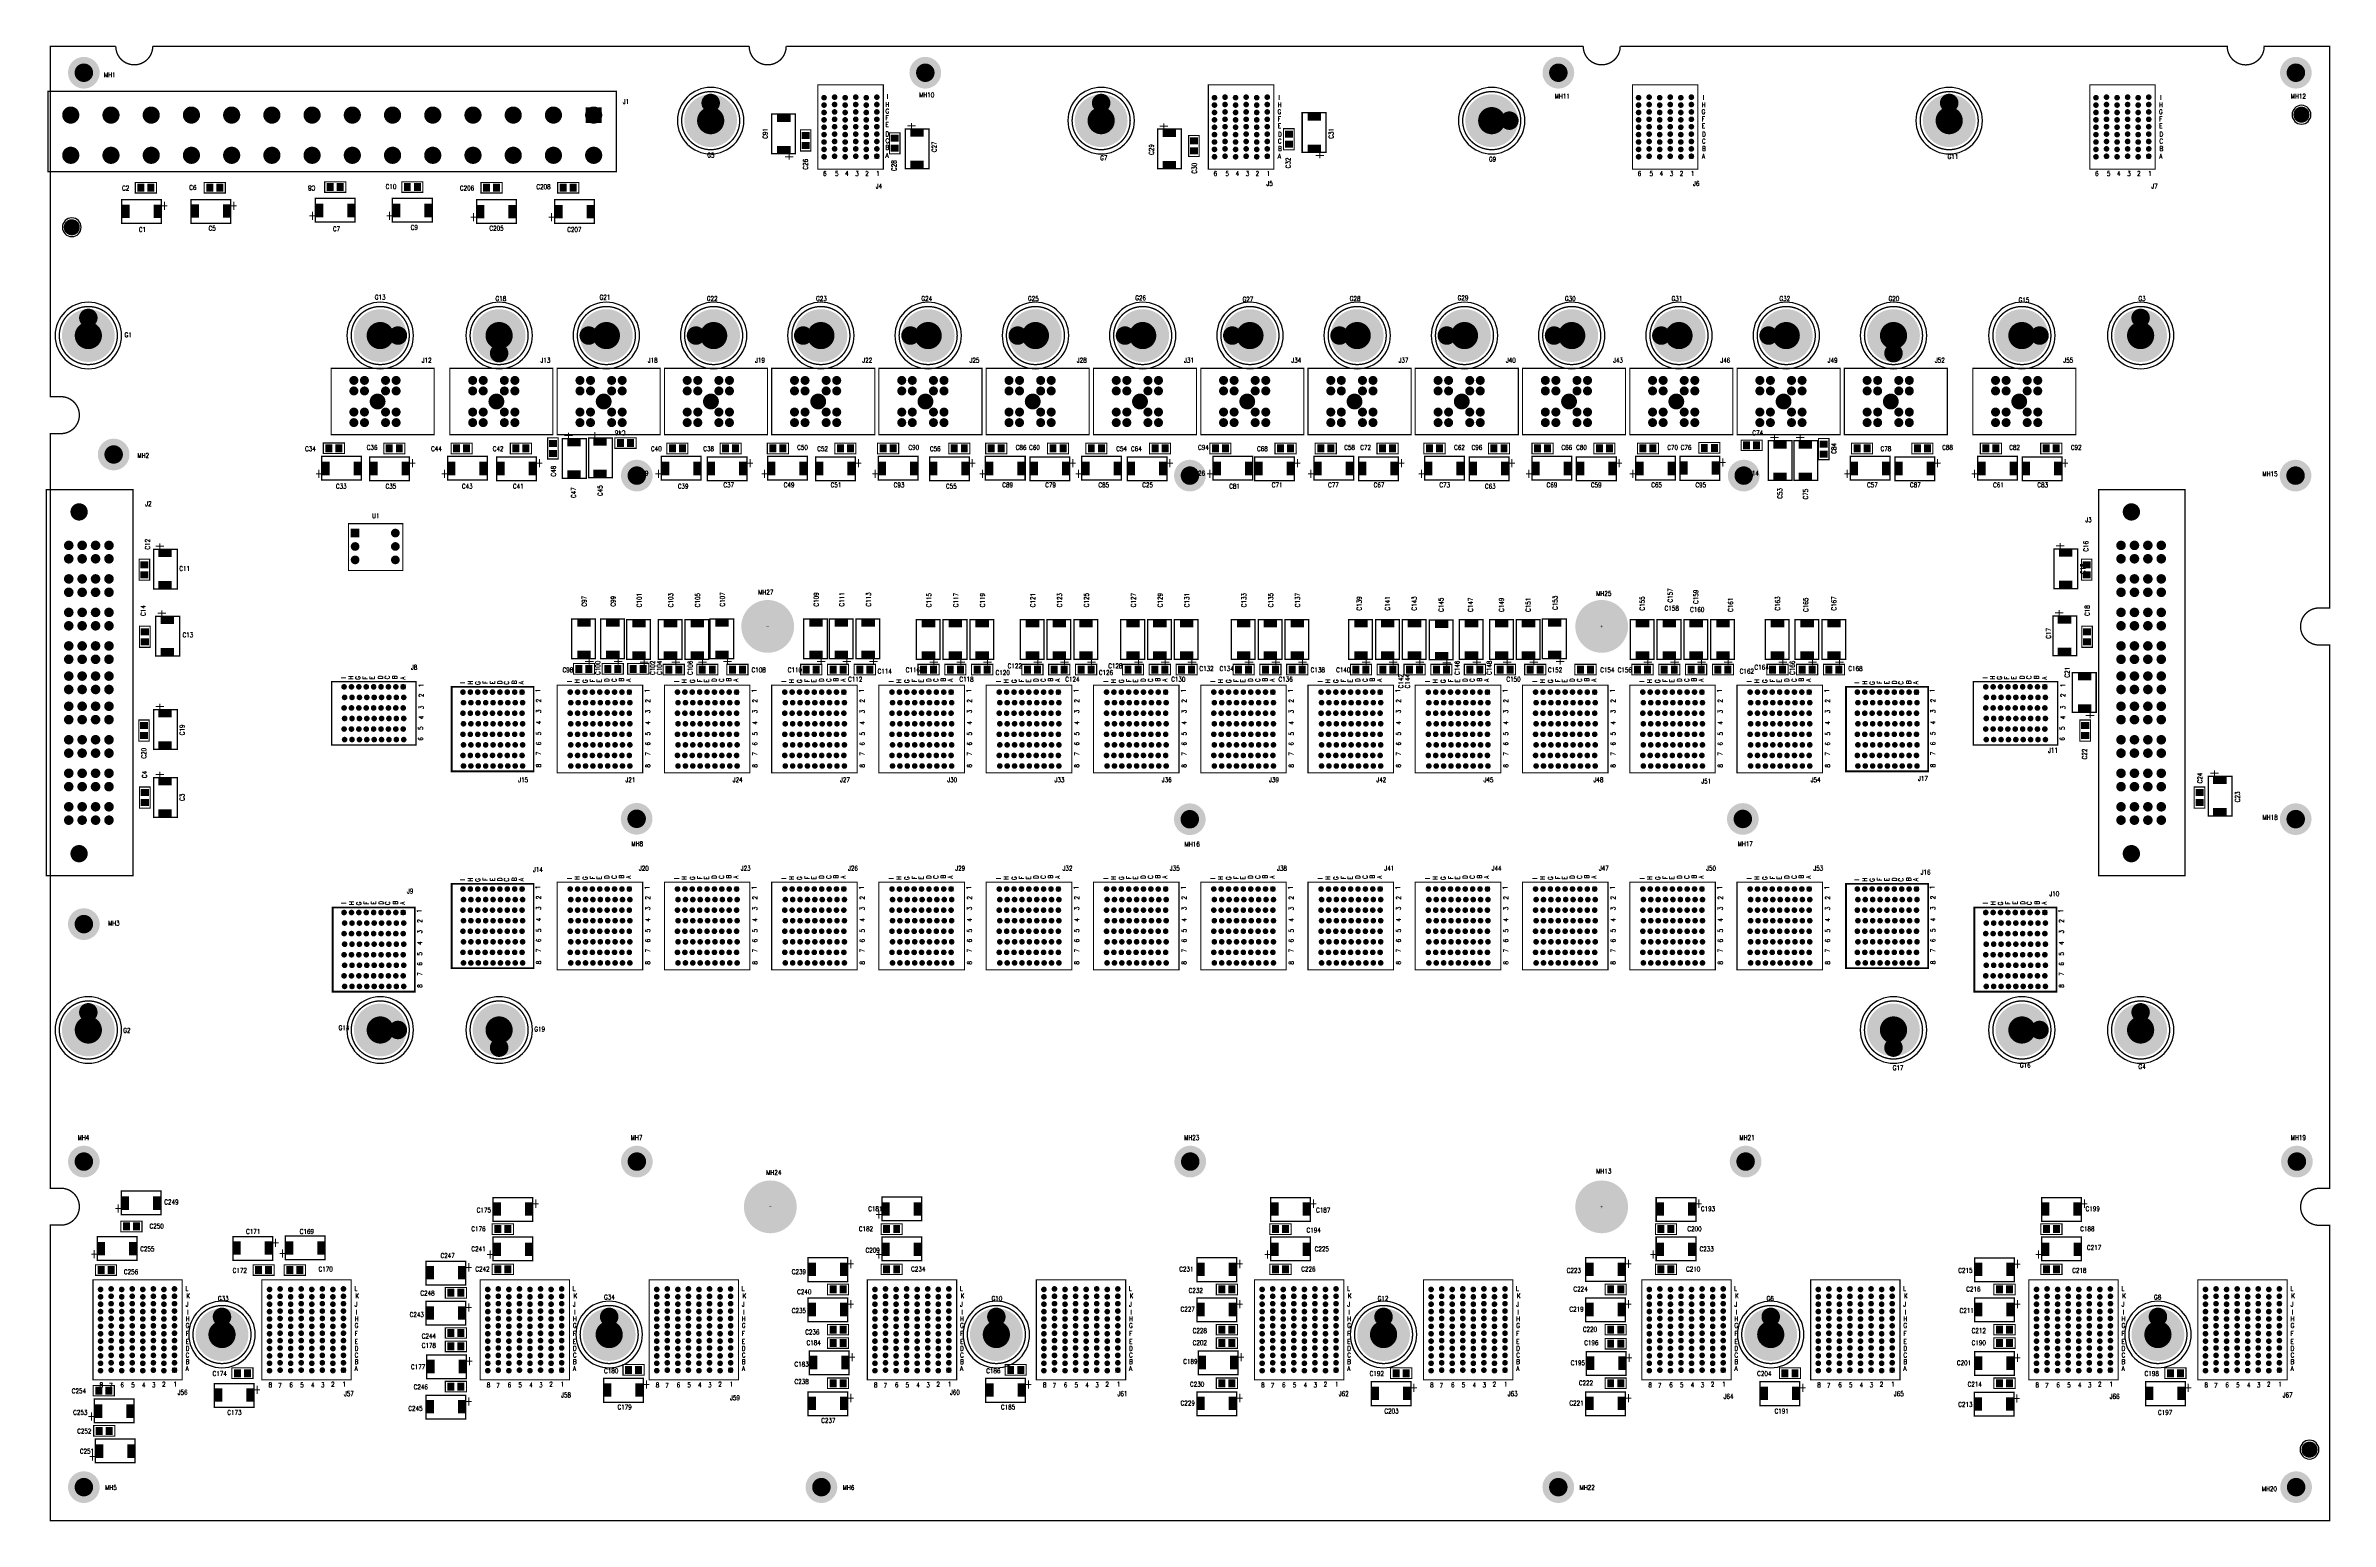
# Model space of a CAD drawing. Extents: x -1 to 432, y 0 to 280.
import ezdxf

# ---------------------------------------------------------------- set-up
doc = ezdxf.new("R2010")
doc.units = 0
doc.linetypes.add('KEEPOUT_00011000$0', pattern=[2, 1, 1])
doc.linetypes.add('KEEPOUT_00011110$0', pattern=[2, 1, 1])
for name, color, linetype in [('BOARD_OUTLINE_00', 2, 'CONTINUOUS'), ('DRIL_NPLTE_THRU_01', 176, 'CONTINUOUS'), ('DRIL_PLTE_THRU_01', 176, 'CONTINUOUS'), ('DRIL_SYMBOL', 2, 'CONTINUOUS'), ('KEEPOUT_-1', 2, 'CONTINUOUS'), ('PADS_INNER', 5, 'CONTINUOUS'), ('PADS_TOP', 5, 'CONTINUOUS'), ('PADS_XR_21', 4, 'CONTINUOUS'), ('PADS_XR_22', 4, 'CONTINUOUS'), ('PADS_XR_23', 4, 'CONTINUOUS'), ('PADS_XR_28', 4, 'CONTINUOUS'), ('PART_NAME_26', 255, 'CONTINUOUS'), ('PART_TOP_2DLINE_26', 222, 'CONTINUOUS'), ('PART_TOP_TEXT_26', 222, 'CONTINUOUS')]:
    doc.layers.add(name, color=color, linetype=linetype)
doc.styles.add('W0$127', font='simplex', dxfattribs={"width": 0.75})
doc.styles.add('W0$254', font='simplex', dxfattribs={"width": 0.75})

# ---------------------------------------------------------------- blocks, each defined once
blk = doc.blocks.new('SMOOTH_0$254')
at = {"const_width": 0.127}
blk.add_lwpolyline([(-0.0635, 0, 1), (0.0635, 0, 1)], format="xyb", close=True, dxfattribs=at)
blk = doc.blocks.new('BOARD_30791')
at = {"layer": 'BOARD_OUTLINE_00', "const_width": 0.254}
blk.add_lwpolyline([(0, 0), (431.8, 0), (431.8, 55.96999), (429.8, 55.96999, -1), (429.8, 62.96999), (431.8, 62.96999), (431.8, 165.94328), (429.79848, 165.94328, -1), (429.79848, 172.96638), (431.8, 172.96638), (431.8, 279.4), (419.4, 279.4), (419.40226, 279.39, -1), (412.4, 279.39), (412.4, 279.4), (297.399964, 279.4, -1), (290.399978, 279.4), (139.400026, 279.4, -1), (132.4, 279.4), (19.4, 279.4, -1), (12.4, 279.4), (0, 279.4), (0, 213.01), (2, 213.01, -1), (2, 206.01), (0, 206.01), (0, 63), (2, 63, -1), (2, 56), (0, 56)], format="xyb", close=True, dxfattribs=at)
at = {"layer": 'BOARD_OUTLINE_00'}
for p in [(429.8, 55.96999), (431.8, 55.96999), (0, 0), (431.8, 0)]:
    blk.add_blockref('SMOOTH_0$254', p, dxfattribs=at)
blk = doc.blocks.new('PART_BODY_TOP_1')
at = {"layer": 'KEEPOUT_-1', "linetype": 'KEEPOUT_00011000$0'}
blk.add_lwpolyline([(-6.3, 0, 1), (6.3, 0, 1)], format="xyb", close=True, dxfattribs=at)
at = {"layer": 'PART_TOP_2DLINE_26', "const_width": 0.254}
blk.add_lwpolyline([(5.5, 0, 1), (-5.5, 0, 1)], format="xyb", close=True, dxfattribs=at)
blk = doc.blocks.new('DRIL_SYMBOL_5$15')
at = {"layer": 'DRIL_SYMBOL', "const_width": 0.0508}
for points in [[(-0.254, 0), (0.254, 0)], [(0, -0.254), (0, 0.254)]]:
    blk.add_lwpolyline(points, dxfattribs=at)
blk = doc.blocks.new('DRIL_HOLE_5$15')
at = {"const_width": 2.575}
blk.add_lwpolyline([(-1.2875, 0, 1), (1.2875, 0, 1)], format="xyb", close=True, dxfattribs=at)
blk.add_blockref('DRIL_SYMBOL_5$15', (0, 0))
blk = doc.blocks.new('PAD_0')
at = {"const_width": 5}
blk.add_lwpolyline([(0, -2.5, 1), (0, 2.5, 1)], format="xyb", close=True, dxfattribs=at)
blk = doc.blocks.new('STK_TOP_181')
at = {"layer": 'DRIL_PLTE_THRU_01'}
blk.add_blockref('DRIL_HOLE_5$15', (0, 0), dxfattribs=at)
at = {"layer": 'PADS_INNER'}
blk.add_blockref('PAD_0', (0, 0), dxfattribs=at)
at = {"layer": 'PADS_TOP'}
blk.add_blockref('PAD_0', (0, 0), dxfattribs=at)
blk = doc.blocks.new('DRIL_SYMBOL_2$55')
at = {"layer": 'DRIL_SYMBOL', "const_width": 0.0508}
for points in [[(-0.254, 0), (0.254, 0)], [(0, -0.254), (0, 0.254)]]:
    blk.add_lwpolyline(points, dxfattribs=at)
blk = doc.blocks.new('DRIL_HOLE_2$55')
at = {"const_width": 1.275}
blk.add_lwpolyline([(-0.6375, 0, 1), (0.6375, 0, 1)], format="xyb", close=True, dxfattribs=at)
blk.add_blockref('DRIL_SYMBOL_2$55', (0, 0))
blk = doc.blocks.new('PAD_1')
at = {"const_width": 1.75}
blk.add_lwpolyline([(0, -0.875, 1), (0, 0.875, 1)], format="xyb", close=True, dxfattribs=at)
blk = doc.blocks.new('STK_TOP_182')
at = {"layer": 'DRIL_PLTE_THRU_01'}
blk.add_blockref('DRIL_HOLE_2$55', (0, 0), dxfattribs=at)
at = {"layer": 'PADS_INNER'}
blk.add_blockref('PAD_1', (0, 0), dxfattribs=at)
at = {"layer": 'PADS_TOP'}
blk.add_blockref('PAD_1', (0, 0), dxfattribs=at)
blk = doc.blocks.new('SYM_TOP_3')
for name, p in [('PART_BODY_TOP_1', (0, 0)), ('STK_TOP_181', (0, 0)), ('STK_TOP_182', (3.35, 0))]:
    blk.add_blockref(name, p)
blk = doc.blocks.new('PART_TOP_0')
blk.add_blockref('SYM_TOP_3', (0, 0))
at = {"layer": 'PART_NAME_26', "style": 'W0$127', "width": 0.75}
blk.add_text('G1', height=0.889, rotation=270, dxfattribs=at).set_placement((-0.31, -6.87))
blk = doc.blocks.new('PART_TOP_1')
blk.add_blockref('SYM_TOP_3', (0, 0))
at = {"layer": 'PART_NAME_26', "style": 'W0$127', "width": 0.75}
blk.add_text('G11', height=0.889, rotation=270, dxfattribs=at).set_placement((-7.26, 0.32))
blk = doc.blocks.new('PART_TOP_2')
blk.add_blockref('SYM_TOP_3', (0, 0))
at = {"layer": 'PART_NAME_26', "style": 'W0$127', "width": 0.75}
blk.add_text('G13', height=0.889, dxfattribs=at).set_placement((-1.032, 6.804))
blk = doc.blocks.new('PART_TOP_3')
blk.add_blockref('SYM_TOP_3', (0, 0))
at = {"layer": 'PART_NAME_26', "style": 'W0$127', "width": 0.75}
blk.add_text('G14', height=0.889, dxfattribs=at).set_placement((-7.89, -0.026))
blk = doc.blocks.new('PART_TOP_4')
blk.add_blockref('SYM_TOP_3', (0, 0))
at = {"layer": 'PART_NAME_26', "style": 'W0$127', "width": 0.75}
blk.add_text('G15', height=0.889, dxfattribs=at).set_placement((-0.628, 6.296))
blk = doc.blocks.new('PART_TOP_5')
blk.add_blockref('SYM_TOP_3', (0, 0))
at = {"layer": 'PART_NAME_26', "style": 'W0$127', "width": 0.75}
blk.add_text('G16', height=0.889, dxfattribs=at).set_placement((-0.374, -7.138))
blk = doc.blocks.new('PART_TOP_6')
blk.add_blockref('SYM_TOP_3', (0, 0))
at = {"layer": 'PART_NAME_26', "style": 'W0$127', "width": 0.75}
blk.add_text('G17', height=0.889, rotation=90, dxfattribs=at).set_placement((7.6206, -0.1454))
blk = doc.blocks.new('PART_TOP_7')
blk.add_blockref('SYM_TOP_3', (0, 0))
at = {"layer": 'PART_NAME_26', "style": 'W0$127', "width": 0.75}
blk.add_text('G18', height=0.889, rotation=90, dxfattribs=at).set_placement((-6.55, -0.692))
blk = doc.blocks.new('PART_TOP_8')
blk.add_blockref('SYM_TOP_3', (0, 0))
at = {"layer": 'PART_NAME_26', "style": 'W0$127', "width": 0.75}
blk.add_text('G19', height=0.889, rotation=90, dxfattribs=at).set_placement((0.28, 6.67))
blk = doc.blocks.new('PART_TOP_9')
blk.add_blockref('SYM_TOP_3', (0, 0))
at = {"layer": 'PART_NAME_26', "style": 'W0$127', "width": 0.75}
blk.add_text('G2', height=0.889, rotation=270, dxfattribs=at).set_placement((-0.53, -6.62))
blk = doc.blocks.new('PART_TOP_10')
blk.add_blockref('SYM_TOP_3', (0, 0))
at = {"layer": 'PART_NAME_26', "style": 'W0$127', "width": 0.75}
blk.add_text('G20', height=0.889, rotation=90, dxfattribs=at).set_placement((-6.55, -0.946))
blk = doc.blocks.new('PART_TOP_11')
blk.add_blockref('SYM_TOP_3', (0, 0))
at = {"layer": 'PART_NAME_26', "style": 'W0$127', "width": 0.75}
blk.add_text('G21', height=0.889, rotation=180, dxfattribs=at).set_placement((1.29, -6.8))
blk = doc.blocks.new('PART_TOP_12')
blk.add_blockref('SYM_TOP_3', (0, 0))
at = {"layer": 'PART_NAME_26', "style": 'W0$127', "width": 0.75}
blk.add_text('G22', height=0.889, rotation=180, dxfattribs=at).set_placement((1.29, -6.55))
blk = doc.blocks.new('PART_TOP_13')
blk.add_blockref('SYM_TOP_3', (0, 0))
at = {"layer": 'PART_NAME_26', "style": 'W0$127', "width": 0.75}
blk.add_text('G23', height=0.889, rotation=180, dxfattribs=at).set_placement((0.91, -6.55))
blk = doc.blocks.new('PART_TOP_14')
blk.add_blockref('SYM_TOP_3', (0, 0))
at = {"layer": 'PART_NAME_26', "style": 'W0$127', "width": 0.75}
blk.add_text('G24', height=0.889, rotation=180, dxfattribs=at).set_placement((1.29, -6.55))
blk = doc.blocks.new('PART_TOP_15')
blk.add_blockref('SYM_TOP_3', (0, 0))
at = {"layer": 'PART_NAME_26', "style": 'W0$127', "width": 0.75}
blk.add_text('G25', height=0.889, rotation=180, dxfattribs=at).set_placement((1.41, -6.55))
blk = doc.blocks.new('PART_TOP_16')
blk.add_blockref('SYM_TOP_3', (0, 0))
at = {"layer": 'PART_NAME_26', "style": 'W0$127', "width": 0.75}
blk.add_text('G26', height=0.889, rotation=180, dxfattribs=at).set_placement((1.41, -6.68))
blk = doc.blocks.new('PART_TOP_17')
blk.add_blockref('SYM_TOP_3', (0, 0))
at = {"layer": 'PART_NAME_26', "style": 'W0$127', "width": 0.75}
blk.add_text('G27', height=0.889, rotation=180, dxfattribs=at).set_placement((1.41, -6.42))
blk = doc.blocks.new('PART_TOP_18')
blk.add_blockref('SYM_TOP_3', (0, 0))
at = {"layer": 'PART_NAME_26', "style": 'W0$127', "width": 0.75}
blk.add_text('G28', height=0.889, rotation=180, dxfattribs=at).set_placement((1.41, -6.55))
blk = doc.blocks.new('PART_TOP_19')
blk.add_blockref('SYM_TOP_3', (0, 0))
at = {"layer": 'PART_NAME_26', "style": 'W0$127', "width": 0.75}
blk.add_text('G29', height=0.889, rotation=180, dxfattribs=at).set_placement((1.29, -6.68))
blk = doc.blocks.new('PART_TOP_20')
blk.add_blockref('SYM_TOP_3', (0, 0))
at = {"layer": 'PART_NAME_26', "style": 'W0$127', "width": 0.75}
blk.add_text('G3', height=0.889, rotation=270, dxfattribs=at).set_placement((6.55, 0.412))
blk = doc.blocks.new('PART_TOP_21')
blk.add_blockref('SYM_TOP_3', (0, 0))
at = {"layer": 'PART_NAME_26', "style": 'W0$127', "width": 0.75}
blk.add_text('G30', height=0.889, rotation=180, dxfattribs=at).set_placement((1.29, -6.55))
blk = doc.blocks.new('PART_TOP_22')
blk.add_blockref('SYM_TOP_3', (0, 0))
at = {"layer": 'PART_NAME_26', "style": 'W0$127', "width": 0.75}
blk.add_text('G31', height=0.889, rotation=180, dxfattribs=at).set_placement((1.41, -6.55))
blk = doc.blocks.new('PART_TOP_23')
blk.add_blockref('SYM_TOP_3', (0, 0))
at = {"layer": 'PART_NAME_26', "style": 'W0$127', "width": 0.75}
blk.add_text('G32', height=0.889, rotation=180, dxfattribs=at).set_placement((1.29, -6.55))
blk = doc.blocks.new('PART_TOP_24')
blk.add_blockref('SYM_TOP_3', (0, 0))
at = {"layer": 'PART_NAME_26', "style": 'W0$127', "width": 0.75}
blk.add_text('G33', height=0.889, rotation=270, dxfattribs=at).set_placement((6.386, 0.77))
blk = doc.blocks.new('PART_TOP_25')
blk.add_blockref('SYM_TOP_3', (0, 0))
at = {"layer": 'PART_NAME_26', "style": 'W0$127', "width": 0.75}
blk.add_text('G34', height=0.889, rotation=270, dxfattribs=at).set_placement((6.64, 0.968))
blk = doc.blocks.new('PART_TOP_26')
blk.add_blockref('SYM_TOP_3', (0, 0))
at = {"layer": 'PART_NAME_26', "style": 'W0$127', "width": 0.75}
blk.add_text('G10', height=0.889, rotation=270, dxfattribs=at).set_placement((6.386, 0.912))
blk = doc.blocks.new('PART_TOP_27')
blk.add_blockref('SYM_TOP_3', (0, 0))
at = {"layer": 'PART_NAME_26', "style": 'W0$127', "width": 0.75}
blk.add_text('G12', height=0.889, rotation=270, dxfattribs=at).set_placement((6.386, 1.11))
blk = doc.blocks.new('PART_TOP_28')
blk.add_blockref('SYM_TOP_3', (0, 0))
at = {"layer": 'PART_NAME_26', "style": 'W0$127', "width": 0.75}
blk.add_text('G6', height=0.889, rotation=270, dxfattribs=at).set_placement((6.386, 0.8))
blk = doc.blocks.new('PART_TOP_29')
blk.add_blockref('SYM_TOP_3', (0, 0))
at = {"layer": 'PART_NAME_26', "style": 'W0$127', "width": 0.75}
blk.add_text('G8', height=0.889, rotation=270, dxfattribs=at).set_placement((6.64, 0.744))
blk = doc.blocks.new('PART_TOP_30')
blk.add_blockref('SYM_TOP_3', (0, 0))
at = {"layer": 'PART_NAME_26', "style": 'W0$127', "width": 0.75}
blk.add_text('G4', height=0.889, rotation=270, dxfattribs=at).set_placement((-7.39, 0.41))
blk = doc.blocks.new('PART_TOP_31')
blk.add_blockref('SYM_TOP_3', (0, 0))
at = {"layer": 'PART_NAME_26', "style": 'W0$127', "width": 0.75}
blk.add_text('G5', height=0.889, rotation=270, dxfattribs=at).set_placement((-7, 0.64))
blk = doc.blocks.new('PART_TOP_32')
blk.add_blockref('SYM_TOP_3', (0, 0))
at = {"layer": 'PART_NAME_26', "style": 'W0$127', "width": 0.75}
blk.add_text('G7', height=0.889, rotation=270, dxfattribs=at).set_placement((-7.51, 0.19))
blk = doc.blocks.new('PART_TOP_33')
blk.add_blockref('SYM_TOP_3', (0, 0))
at = {"layer": 'PART_NAME_26', "style": 'W0$127', "width": 0.75}
blk.add_text('G9', height=0.889, dxfattribs=at).set_placement((-0.518, -7.764))
blk = doc.blocks.new('SMOOTH_0$2032')
at = {"const_width": 0.1016}
blk.add_lwpolyline([(-0.0508, 0, 1), (0.0508, 0, 1)], format="xyb", close=True, dxfattribs=at)
blk = doc.blocks.new('PART_BODY_TOP_30807')
at = {"layer": 'PART_TOP_2DLINE_26', "const_width": 0.2032}
blk.add_lwpolyline([(-6.2, 8), (6.2, 8), (6.2, -8), (-6.2, -8)], close=True, dxfattribs=at)
at = {"layer": 'PART_TOP_2DLINE_26'}
for p in [(-6.2, 8), (6.2, 8), (-6.2, -8), (6.2, -8)]:
    blk.add_blockref('SMOOTH_0$2032', p, dxfattribs=at)
at = {"layer": 'PART_TOP_TEXT_26', "style": 'W0$127', "width": 0.75}
for s, p in [('H', (6.604, 3.81)), ('I', (6.858, 5.334)), ('G', (6.604, 2.54)), ('F', (6.604, 1.27)), ('E', (6.604, 0)), ('C', (6.604, -3.048)), ('D', (6.604, -1.778)), ('B', (6.604, -4.318)), ('6', (-5.207, -9.271)), ('5', (-2.9464, -9.271)), ('4', (-1.0414, -9.271)), ('3', (0.889, -9.271)), ('2', (2.7686, -9.271)), ('1', (4.8514, -9.271)), ('A', (6.604, -5.842))]:
    blk.add_text(s, height=0.889, dxfattribs=at).set_placement(p)
blk = doc.blocks.new('DRIL_SYMBOL_0$5')
at = {"layer": 'DRIL_SYMBOL', "const_width": 0.0508}
for points in [[(-0.254, 0), (0.254, 0)], [(0, -0.254), (0, 0.254)]]:
    blk.add_lwpolyline(points, dxfattribs=at)
blk = doc.blocks.new('DRIL_HOLE_0$5')
at = {"const_width": 0.25}
blk.add_lwpolyline([(-0.125, 0, 1), (0.125, 0, 1)], format="xyb", close=True, dxfattribs=at)
blk.add_blockref('DRIL_SYMBOL_0$5', (0, 0))
blk = doc.blocks.new('PAD_2')
at = {"const_width": 0.4572}
blk.add_lwpolyline([(0, -0.2286, 1), (0, 0.2286, 1)], format="xyb", close=True, dxfattribs=at)
blk = doc.blocks.new('PAD_3')
at = {"const_width": 0.5334}
blk.add_lwpolyline([(0, -0.2667, 1), (0, 0.2667, 1)], format="xyb", close=True, dxfattribs=at)
blk = doc.blocks.new('STK_TOP_374')
at = {"layer": 'DRIL_PLTE_THRU_01'}
blk.add_blockref('DRIL_HOLE_0$5', (0, 0), dxfattribs=at)
at = {"layer": 'PADS_INNER'}
blk.add_blockref('PAD_2', (0, 0), dxfattribs=at)
at = {"layer": 'PADS_TOP'}
blk.add_blockref('PAD_2', (0, 0), dxfattribs=at)
at = {"layer": 'PADS_XR_21'}
blk.add_blockref('PAD_3', (0, 0), dxfattribs=at)
at = {"layer": 'PADS_XR_28'}
blk.add_blockref('PAD_3', (0, 0), dxfattribs=at)
blk = doc.blocks.new('PAD_4')
at = {"const_width": 0.9144}
blk.add_lwpolyline([(-0.4572, 0), (0.4572, 0)], dxfattribs=at)
blk = doc.blocks.new('STK_TOP_377')
at = {"layer": 'DRIL_PLTE_THRU_01'}
blk.add_blockref('DRIL_HOLE_0$5', (0, 0), dxfattribs=at)
at = {"layer": 'PADS_INNER'}
blk.add_blockref('PAD_2', (0, 0), dxfattribs=at)
at = {"layer": 'PADS_TOP'}
blk.add_blockref('PAD_4', (0, 0), dxfattribs=at)
at = {"layer": 'PADS_XR_21'}
blk.add_blockref('PAD_3', (0, 0), dxfattribs=at)
at = {"layer": 'PADS_XR_28'}
blk.add_blockref('PAD_3', (0, 0), dxfattribs=at)
blk = doc.blocks.new('SYM_TOP_21')
for name, p in [('PART_BODY_TOP_30807', (0, 0)), ('STK_TOP_374', (-5.0292, 5.55)), ('STK_TOP_374', (-5.0292, 4.15)), ('STK_TOP_374', (-3.029204, 5.65)), ('STK_TOP_374', (-3.029204, 4.25)), ('STK_TOP_374', (-1.029208, 5.55)), ('STK_TOP_374', (-1.029208, 4.15)), ('STK_TOP_374', (0.970788, 5.65)), ('STK_TOP_374', (0.970788, 4.25)), ('STK_TOP_374', (2.970784, 5.55)), ('STK_TOP_374', (2.970784, 4.15)), ('STK_TOP_374', (4.97078, 5.65)), ('STK_TOP_374', (4.97078, 4.25)), ('STK_TOP_374', (-5.0292, 2.75)), ('STK_TOP_374', (-5.0292, 1.35)), ('STK_TOP_374', (-5.0292, -0.05)), ('STK_TOP_374', (-3.029204, 2.85)), ('STK_TOP_374', (-3.029204, 1.45)), ('STK_TOP_374', (-3.029204, 0.05)), ('STK_TOP_374', (-1.029208, 2.75)), ('STK_TOP_374', (-1.029208, 1.35)), ('STK_TOP_374', (-1.029208, -0.05)), ('STK_TOP_374', (0.970788, 2.85)), ('STK_TOP_374', (0.970788, 1.45)), ('STK_TOP_374', (0.970788, 0.05)), ('STK_TOP_374', (2.970784, 2.75)), ('STK_TOP_374', (2.970784, 1.35)), ('STK_TOP_374', (2.970784, -0.05)), ('STK_TOP_374', (4.97078, 2.85)), ('STK_TOP_374', (4.97078, 1.45)), ('STK_TOP_374', (4.97078, 0.05)), ('STK_TOP_374', (-5.0292, -1.45)), ('STK_TOP_374', (-5.0292, -2.85)), ('STK_TOP_374', (-5.0292, -4.25)), ('STK_TOP_374', (-3.029204, -1.35)), ('STK_TOP_374', (-3.029204, -2.75)), ('STK_TOP_374', (-3.029204, -4.15)), ('STK_TOP_374', (-1.029208, -1.45)), ('STK_TOP_374', (-1.029208, -2.85)), ('STK_TOP_374', (-1.029208, -4.25)), ('STK_TOP_374', (0.970788, -1.35)), ('STK_TOP_374', (0.970788, -2.75)), ('STK_TOP_374', (0.970788, -4.15)), ('STK_TOP_374', (2.970784, -1.45)), ('STK_TOP_374', (2.970784, -2.85)), ('STK_TOP_374', (2.970784, -4.25)), ('STK_TOP_374', (4.97078, -1.35)), ('STK_TOP_374', (4.97078, -2.75)), ('STK_TOP_374', (4.97078, -4.15)), ('STK_TOP_374', (-5.0292, -5.65)), ('STK_TOP_374', (-3.029204, -5.55)), ('STK_TOP_374', (-1.029208, -5.65)), ('STK_TOP_374', (0.970788, -5.55)), ('STK_TOP_374', (2.970784, -5.65)), ('STK_TOP_377', (4.97078, -5.55))]:
    blk.add_blockref(name, p)
blk = doc.blocks.new('PART_TOP_34')
blk.add_blockref('SYM_TOP_21', (0, 0))
at = {"layer": 'PART_NAME_26', "style": 'W0$127', "width": 0.75}
blk.add_text('J4', height=0.889, dxfattribs=at).set_placement((4.784, -11.644))
blk = doc.blocks.new('PART_BODY_TOP_2')
at = {"layer": 'PART_TOP_2DLINE_26', "const_width": 0.2032}
blk.add_lwpolyline([(-6.2, 8), (6.2, 8), (6.2, -8), (-6.2, -8)], close=True, dxfattribs=at)
at = {"layer": 'PART_TOP_2DLINE_26'}
for p in [(-6.2, 8), (6.2, 8), (-6.2, -8), (6.2, -8)]:
    blk.add_blockref('SMOOTH_0$2032', p, dxfattribs=at)
at = {"layer": 'PART_TOP_TEXT_26', "style": 'W0$127', "width": 0.75}
for s, p in [('H', (6.9342, 3.7592)), ('I', (7.112, 5.1562)), ('G', (6.9088, 2.4384)), ('F', (6.9596, 1.0668)), ('E', (6.9596, -0.254)), ('C', (6.985, -3.1242)), ('D', (7.0104, -1.8288)), ('B', (7.0104, -4.5466)), ('6', (-5.207, -9.271)), ('5', (-2.9464, -9.271)), ('4', (-1.0414, -9.271)), ('3', (0.889, -9.271)), ('2', (2.7686, -9.271)), ('1', (4.8514, -9.271)), ('A', (6.9596, -5.9944))]:
    blk.add_text(s, height=0.889, dxfattribs=at).set_placement(p)
blk = doc.blocks.new('SYM_TOP_4')
for name, p in [('PART_BODY_TOP_2', (0, 0)), ('STK_TOP_374', (-5.0292, 5.55)), ('STK_TOP_374', (-5.0292, 4.15)), ('STK_TOP_374', (-3.029204, 5.65)), ('STK_TOP_374', (-3.029204, 4.25)), ('STK_TOP_374', (-1.029208, 5.55)), ('STK_TOP_374', (-1.029208, 4.15)), ('STK_TOP_374', (0.970788, 5.65)), ('STK_TOP_374', (0.970788, 4.25)), ('STK_TOP_374', (2.970784, 5.55)), ('STK_TOP_374', (2.970784, 4.15)), ('STK_TOP_374', (4.97078, 5.65)), ('STK_TOP_374', (4.97078, 4.25)), ('STK_TOP_374', (-5.0292, 2.75)), ('STK_TOP_374', (-5.0292, 1.35)), ('STK_TOP_374', (-5.0292, -0.05)), ('STK_TOP_374', (-3.029204, 2.85)), ('STK_TOP_374', (-3.029204, 1.45)), ('STK_TOP_374', (-3.029204, 0.05)), ('STK_TOP_374', (-1.029208, 2.75)), ('STK_TOP_374', (-1.029208, 1.35)), ('STK_TOP_374', (-1.029208, -0.05)), ('STK_TOP_374', (0.970788, 2.85)), ('STK_TOP_374', (0.970788, 1.45)), ('STK_TOP_374', (0.970788, 0.05)), ('STK_TOP_374', (2.970784, 2.75)), ('STK_TOP_374', (2.970784, 1.35)), ('STK_TOP_374', (2.970784, -0.05)), ('STK_TOP_374', (4.97078, 2.85)), ('STK_TOP_374', (4.97078, 1.45)), ('STK_TOP_374', (4.97078, 0.05)), ('STK_TOP_374', (-5.0292, -1.45)), ('STK_TOP_374', (-5.0292, -2.85)), ('STK_TOP_374', (-5.0292, -4.25)), ('STK_TOP_374', (-3.029204, -1.35)), ('STK_TOP_374', (-3.029204, -2.75)), ('STK_TOP_374', (-3.029204, -4.15)), ('STK_TOP_374', (-1.029208, -1.45)), ('STK_TOP_374', (-1.029208, -2.85)), ('STK_TOP_374', (-1.029208, -4.25)), ('STK_TOP_374', (0.970788, -1.35)), ('STK_TOP_374', (0.970788, -2.75)), ('STK_TOP_374', (0.970788, -4.15)), ('STK_TOP_374', (2.970784, -1.45)), ('STK_TOP_374', (2.970784, -2.85)), ('STK_TOP_374', (2.970784, -4.25)), ('STK_TOP_374', (4.97078, -1.35)), ('STK_TOP_374', (4.97078, -2.75)), ('STK_TOP_374', (4.97078, -4.15)), ('STK_TOP_374', (-5.0292, -5.65)), ('STK_TOP_374', (-3.029204, -5.55)), ('STK_TOP_374', (-1.029208, -5.65)), ('STK_TOP_374', (0.970788, -5.55)), ('STK_TOP_374', (2.970784, -5.65)), ('STK_TOP_377', (4.97078, -5.55))]:
    blk.add_blockref(name, p)
blk = doc.blocks.new('PART_TOP_35')
blk.add_blockref('SYM_TOP_4', (0, 0))
at = {"layer": 'PART_NAME_26', "style": 'W0$127', "width": 0.75}
blk.add_text('J5', height=0.889, dxfattribs=at).set_placement((4.808, -11.136))
blk = doc.blocks.new('PART_TOP_36')
blk.add_blockref('SYM_TOP_4', (0, 0))
at = {"layer": 'PART_NAME_26', "style": 'W0$127', "width": 0.75}
blk.add_text('J6', height=0.889, dxfattribs=at).set_placement((5.29, -11.136))
blk = doc.blocks.new('PART_TOP_37')
blk.add_blockref('SYM_TOP_4', (0, 0))
at = {"layer": 'PART_NAME_26', "style": 'W0$127', "width": 0.75}
blk.add_text('J7', height=0.889, dxfattribs=at).set_placement((5.458, -11.644))
blk = doc.blocks.new('PART_BODY_TOP_3')
at = {"layer": 'PART_TOP_2DLINE_26', "const_width": 0.254}
for points in [[(-8.0518, 7.874), (8.001, 7.874), (8.001, -7.7724), (-8.0518, -7.7724)], [(-7.95, -7.75), (7.95, -7.75), (7.95, 7.75), (-7.95, 7.75)]]:
    blk.add_lwpolyline(points, close=True, dxfattribs=at)
at = {"layer": 'PART_TOP_2DLINE_26'}
for p in [(-8.0518, 7.874), (-7.95, 7.75), (7.95, 7.75), (8.001, 7.874), (-8.0518, -7.7724), (-7.95, -7.75), (7.95, -7.75), (8.001, -7.7724)]:
    blk.add_blockref('SMOOTH_0$254', p, dxfattribs=at)
at = {"layer": 'PART_TOP_TEXT_26', "style": 'W0$127', "width": 0.75}
for s, p in [('H', (8.4074, 3.81)), ('I', (8.636, 5.2832)), ('G', (8.3566, 2.413)), ('E', (8.509, -0.381)), ('F', (8.5344, 0.9906)), ('C', (8.4074, -3.048)), ('D', (8.4836, -1.8034)), ('B', (8.509, -4.5212)), ('8', (-7.2644, -9.1186)), ('7', (-4.9784, -9.1186)), ('6', (-3.0734, -9.1186)), ('5', (-1.1684, -9.1186)), ('4', (0.8636, -9.1186)), ('3', (3.0226, -9.1186)), ('2', (5.0546, -9.1186)), ('1', (6.9596, -8.9916)), ('A', (8.4836, -5.842))]:
    blk.add_text(s, height=0.889, dxfattribs=at).set_placement(p)
blk = doc.blocks.new('STK_TOP_376')
at = {"layer": 'DRIL_PLTE_THRU_01'}
blk.add_blockref('DRIL_HOLE_0$5', (0, 0), dxfattribs=at)
at = {"layer": 'PADS_INNER'}
blk.add_blockref('PAD_4', (0, 0), dxfattribs=at)
at = {"layer": 'PADS_TOP'}
blk.add_blockref('PAD_4', (0, 0), dxfattribs=at)
at = {"layer": 'PADS_XR_21'}
blk.add_blockref('PAD_3', (0, 0), dxfattribs=at)
at = {"layer": 'PADS_XR_28'}
blk.add_blockref('PAD_3', (0, 0), dxfattribs=at)
blk = doc.blocks.new('SYM_TOP_5')
for name, p in [('PART_BODY_TOP_3', (0, 0)), ('STK_TOP_374', (-7, 5.55)), ('STK_TOP_374', (-7, 4.15)), ('STK_TOP_374', (-5, 5.65)), ('STK_TOP_374', (-5, 4.25)), ('STK_TOP_374', (-3, 5.55)), ('STK_TOP_374', (-3, 4.15)), ('STK_TOP_374', (-1, 5.65)), ('STK_TOP_374', (-1, 4.25)), ('STK_TOP_374', (1, 5.55)), ('STK_TOP_374', (1, 4.15)), ('STK_TOP_374', (3, 5.65)), ('STK_TOP_374', (3, 4.25)), ('STK_TOP_374', (5, 5.55)), ('STK_TOP_374', (5, 4.15)), ('STK_TOP_374', (7, 5.65)), ('STK_TOP_374', (7, 4.25)), ('STK_TOP_374', (-7, 2.75)), ('STK_TOP_374', (-7, 1.35)), ('STK_TOP_374', (-7, -0.05)), ('STK_TOP_374', (-5, 2.85)), ('STK_TOP_374', (-5, 1.45)), ('STK_TOP_374', (-5, 0.05)), ('STK_TOP_374', (-3, 2.75)), ('STK_TOP_374', (-3, 1.35)), ('STK_TOP_374', (-3, -0.05)), ('STK_TOP_374', (-1, 2.85)), ('STK_TOP_374', (-1, 1.45)), ('STK_TOP_374', (-1, 0.05)), ('STK_TOP_374', (1, 2.75)), ('STK_TOP_374', (1, 1.35)), ('STK_TOP_374', (1, -0.05)), ('STK_TOP_374', (3, 2.85)), ('STK_TOP_374', (3, 1.45)), ('STK_TOP_374', (3, 0.05)), ('STK_TOP_374', (5, 2.75)), ('STK_TOP_374', (5, 1.35)), ('STK_TOP_374', (5, -0.05)), ('STK_TOP_374', (7, 2.85)), ('STK_TOP_374', (7, 1.45)), ('STK_TOP_374', (7, 0.05)), ('STK_TOP_374', (-7, -1.45)), ('STK_TOP_374', (-7, -2.85)), ('STK_TOP_374', (-7, -4.25)), ('STK_TOP_374', (-5, -1.35)), ('STK_TOP_374', (-5, -2.75)), ('STK_TOP_374', (-5, -4.15)), ('STK_TOP_374', (-3, -1.45)), ('STK_TOP_374', (-3, -2.85)), ('STK_TOP_374', (-3, -4.25)), ('STK_TOP_374', (-1, -1.35)), ('STK_TOP_374', (-1, -2.75)), ('STK_TOP_374', (-1, -4.15)), ('STK_TOP_374', (1, -1.45)), ('STK_TOP_374', (1, -2.85)), ('STK_TOP_374', (1, -4.25)), ('STK_TOP_374', (3, -1.35)), ('STK_TOP_374', (3, -2.75)), ('STK_TOP_374', (3, -4.15)), ('STK_TOP_374', (5, -1.45)), ('STK_TOP_374', (5, -2.85)), ('STK_TOP_374', (5, -4.25)), ('STK_TOP_374', (7, -1.35)), ('STK_TOP_374', (7, -2.75)), ('STK_TOP_374', (7, -4.15)), ('STK_TOP_374', (-7, -5.65)), ('STK_TOP_374', (-5, -5.55)), ('STK_TOP_374', (-3, -5.65)), ('STK_TOP_374', (-1, -5.55)), ('STK_TOP_374', (1, -5.65)), ('STK_TOP_374', (3, -5.55)), ('STK_TOP_374', (5, -5.65)), ('STK_TOP_376', (7, -5.55))]:
    blk.add_blockref(name, p)
blk = doc.blocks.new('PART_TOP_38')
blk.add_blockref('SYM_TOP_5', (0, 0))
at = {"layer": 'PART_NAME_26', "style": 'W0$127', "width": 0.75}
blk.add_text('J9', height=0.889, rotation=270, dxfattribs=at).set_placement((10.62, -6.26))
blk = doc.blocks.new('PART_BODY_TOP_4')
at = {"layer": 'PART_TOP_2DLINE_26', "const_width": 0.254}
blk.add_lwpolyline([(-6, 8), (6, 8), (6, -8), (-6, -8)], close=True, dxfattribs=at)
at = {"layer": 'PART_TOP_2DLINE_26'}
for p in [(-6, 8), (6, 8), (-6, -8), (6, -8)]:
    blk.add_blockref('SMOOTH_0$254', p, dxfattribs=at)
at = {"layer": 'PART_TOP_TEXT_26', "style": 'W0$127', "width": 0.75}
for s, p in [('H', (6.3754, 3.9116)), ('I', (6.5532, 5.3086)), ('G', (6.35, 2.5908)), ('F', (6.4008, 1.2192)), ('E', (6.4008, -0.1016)), ('C', (6.4262, -2.9718)), ('D', (6.4516, -1.6764)), ('B', (6.4516, -4.3942)), ('6', (-5.207, -9.2964)), ('5', (-3.175, -9.2964)), ('4', (-1.143, -9.4234)), ('3', (0.762, -9.4234)), ('2', (3.048, -9.4234)), ('1', (4.953, -9.4234)), ('A', (6.3246, -5.9182))]:
    blk.add_text(s, height=0.889, dxfattribs=at).set_placement(p)
blk = doc.blocks.new('STK_TOP_375')
at = {"layer": 'DRIL_PLTE_THRU_01'}
blk.add_blockref('DRIL_HOLE_0$5', (0, 0), dxfattribs=at)
at = {"layer": 'PADS_INNER'}
blk.add_blockref('PAD_4', (0, 0), dxfattribs=at)
at = {"layer": 'PADS_TOP'}
blk.add_blockref('PAD_4', (0, 0), dxfattribs=at)
at = {"layer": 'PADS_XR_21'}
blk.add_blockref('PAD_3', (0, 0), dxfattribs=at)
at = {"layer": 'PADS_XR_28'}
blk.add_blockref('PAD_3', (0, 0), dxfattribs=at)
blk = doc.blocks.new('SYM_TOP_6')
for name, p in [('PART_BODY_TOP_4', (0, 0)), ('STK_TOP_374', (-5, 5.55)), ('STK_TOP_374', (-5, 4.15)), ('STK_TOP_374', (-3, 5.65)), ('STK_TOP_374', (-3, 4.25)), ('STK_TOP_374', (-1, 5.55)), ('STK_TOP_374', (-1, 4.15)), ('STK_TOP_374', (1, 5.65)), ('STK_TOP_374', (1, 4.25)), ('STK_TOP_374', (3, 5.55)), ('STK_TOP_374', (3, 4.15)), ('STK_TOP_374', (5, 5.65)), ('STK_TOP_374', (5, 4.25)), ('STK_TOP_374', (-5, 2.75)), ('STK_TOP_374', (-5, 1.35)), ('STK_TOP_374', (-5, -0.05)), ('STK_TOP_374', (-3, 2.85)), ('STK_TOP_374', (-3, 1.45)), ('STK_TOP_374', (-3, 0.05)), ('STK_TOP_374', (-1, 2.75)), ('STK_TOP_374', (-1, 1.35)), ('STK_TOP_374', (-1, -0.05)), ('STK_TOP_374', (1, 2.85)), ('STK_TOP_374', (1, 1.45)), ('STK_TOP_374', (1, 0.05)), ('STK_TOP_374', (3, 2.75)), ('STK_TOP_374', (3, 1.35)), ('STK_TOP_374', (3, -0.05)), ('STK_TOP_374', (5, 2.85)), ('STK_TOP_374', (5, 1.45)), ('STK_TOP_374', (5, 0.05)), ('STK_TOP_374', (-5, -1.45)), ('STK_TOP_374', (-5, -2.85)), ('STK_TOP_374', (-5, -4.25)), ('STK_TOP_374', (-3, -1.35)), ('STK_TOP_374', (-3, -2.75)), ('STK_TOP_374', (-3, -4.15)), ('STK_TOP_374', (-1, -1.45)), ('STK_TOP_374', (-1, -2.85)), ('STK_TOP_374', (-1, -4.25)), ('STK_TOP_374', (1, -1.35)), ('STK_TOP_374', (1, -2.75)), ('STK_TOP_374', (1, -4.15)), ('STK_TOP_374', (3, -1.45)), ('STK_TOP_374', (3, -2.85)), ('STK_TOP_374', (3, -4.25)), ('STK_TOP_374', (5, -1.35)), ('STK_TOP_374', (5, -2.75)), ('STK_TOP_374', (5, -4.15)), ('STK_TOP_374', (-5, -5.65)), ('STK_TOP_374', (-3, -5.55)), ('STK_TOP_374', (-1, -5.65)), ('STK_TOP_374', (1, -5.55)), ('STK_TOP_374', (3, -5.65)), ('STK_TOP_375', (5, -5.55))]:
    blk.add_blockref(name, p)
blk = doc.blocks.new('PART_TOP_39')
blk.add_blockref('SYM_TOP_6', (0, 0))
at = {"layer": 'PART_NAME_26', "style": 'W0$127', "width": 0.75}
blk.add_text('J8', height=0.889, rotation=270, dxfattribs=at).set_placement((8.27, -7.026))
blk = doc.blocks.new('PART_BODY_TOP_5')
at = {"layer": 'PART_TOP_2DLINE_26', "const_width": 0.203}
blk.add_lwpolyline([(-8.44, 9.48), (8.48, 9.48), (8.48, -9.49), (-8.44, -9.49)], close=True, dxfattribs=at)
at = {"layer": 'PART_TOP_2DLINE_26'}
for p in [(-8.44, 9.48), (8.48, 9.48), (-8.44, -9.49), (8.48, -9.49)]:
    blk.add_blockref('SMOOTH_0$2032', p, dxfattribs=at)
at = {"layer": 'PART_TOP_TEXT_26', "style": 'W0$127', "width": 0.75}
for s, p in [('L', (9.07, 7.37)), ('J', (9.12, 4.39)), ('K', (9.25, 5.97)), ('G', (9.12, 0.36)), ('H', (9.12, 1.63)), ('I', (9.37, 2.9)), ('F', (9.12, -1.17)), ('E', (9.12, -2.69)), ('D', (9.12, -3.96)), ('A', (9.12, -7.77)), ('C', (9.12, -5.23)), ('B', (9.12, -6.5)), ('8', (-7.19, -10.9)), ('7', (-5.38, -11.02)), ('6', (-3.23, -10.9)), ('5', (-1.19, -10.9)), ('4', (0.84, -10.9)), ('3', (2.74, -10.9)), ('2', (4.65, -10.77)), ('1', (6.81, -10.77))]:
    blk.add_text(s, height=0.889, dxfattribs=at).set_placement(p)
blk = doc.blocks.new('SYM_TOP_7')
for name, p in [('PART_BODY_TOP_5', (0, 0)), ('STK_TOP_374', (-7, 7.65)), ('STK_TOP_374', (-7, 6.25)), ('STK_TOP_374', (-7, 4.85)), ('STK_TOP_374', (-5, 7.75)), ('STK_TOP_374', (-5, 6.35)), ('STK_TOP_374', (-5, 4.95)), ('STK_TOP_374', (-3, 7.65)), ('STK_TOP_374', (-3, 6.25)), ('STK_TOP_374', (-3, 4.85)), ('STK_TOP_374', (-1, 7.75)), ('STK_TOP_374', (-1, 6.35)), ('STK_TOP_374', (-1, 4.95)), ('STK_TOP_374', (1, 7.65)), ('STK_TOP_374', (1, 6.25)), ('STK_TOP_374', (1, 4.85)), ('STK_TOP_374', (3, 7.75)), ('STK_TOP_374', (3, 6.35)), ('STK_TOP_374', (3, 4.95)), ('STK_TOP_374', (5, 7.65)), ('STK_TOP_374', (5, 6.25)), ('STK_TOP_374', (5, 4.85)), ('STK_TOP_374', (7, 7.75)), ('STK_TOP_374', (7, 6.35)), ('STK_TOP_374', (7, 4.95)), ('STK_TOP_374', (-7, 3.45)), ('STK_TOP_374', (-7, 2.05)), ('STK_TOP_374', (-7, 0.65)), ('STK_TOP_374', (-5, 3.55)), ('STK_TOP_374', (-5, 2.15)), ('STK_TOP_374', (-5, 0.75)), ('STK_TOP_374', (-3, 3.45)), ('STK_TOP_374', (-3, 2.05)), ('STK_TOP_374', (-3, 0.65)), ('STK_TOP_374', (-1, 3.55)), ('STK_TOP_374', (-1, 2.15)), ('STK_TOP_374', (-1, 0.75)), ('STK_TOP_374', (1, 3.45)), ('STK_TOP_374', (1, 2.05)), ('STK_TOP_374', (1, 0.65)), ('STK_TOP_374', (3, 3.55)), ('STK_TOP_374', (3, 2.15)), ('STK_TOP_374', (3, 0.75)), ('STK_TOP_374', (5, 3.45)), ('STK_TOP_374', (5, 2.05)), ('STK_TOP_374', (5, 0.65)), ('STK_TOP_374', (7, 3.55)), ('STK_TOP_374', (7, 2.15)), ('STK_TOP_374', (7, 0.75)), ('STK_TOP_374', (-7, -0.75)), ('STK_TOP_374', (-7, -2.15)), ('STK_TOP_374', (-7, -3.55)), ('STK_TOP_374', (-5, -0.65)), ('STK_TOP_374', (-5, -2.05)), ('STK_TOP_374', (-5, -3.45)), ('STK_TOP_374', (-5, -4.85)), ('STK_TOP_374', (-3, -0.75)), ('STK_TOP_374', (-3, -2.15)), ('STK_TOP_374', (-3, -3.55)), ('STK_TOP_374', (-1, -0.65)), ('STK_TOP_374', (-1, -2.05)), ('STK_TOP_374', (-1, -3.45)), ('STK_TOP_374', (-1, -4.85)), ('STK_TOP_374', (1, -0.75)), ('STK_TOP_374', (1, -2.15)), ('STK_TOP_374', (1, -3.55)), ('STK_TOP_374', (3, -0.65)), ('STK_TOP_374', (3, -2.05)), ('STK_TOP_374', (3, -3.45)), ('STK_TOP_374', (3, -4.85)), ('STK_TOP_374', (5, -0.75)), ('STK_TOP_374', (5, -2.15)), ('STK_TOP_374', (5, -3.55)), ('STK_TOP_374', (7, -0.65)), ('STK_TOP_374', (7, -2.05)), ('STK_TOP_374', (7, -3.45)), ('STK_TOP_374', (7, -4.85)), ('STK_TOP_374', (-7, -4.95)), ('STK_TOP_374', (-7, -6.35)), ('STK_TOP_374', (-7, -7.75)), ('STK_TOP_374', (-5, -6.25)), ('STK_TOP_374', (-5, -7.65)), ('STK_TOP_374', (-3, -4.95)), ('STK_TOP_374', (-3, -6.35)), ('STK_TOP_374', (-3, -7.75)), ('STK_TOP_374', (-1, -6.25)), ('STK_TOP_374', (-1, -7.65)), ('STK_TOP_374', (1, -4.95)), ('STK_TOP_374', (1, -6.35)), ('STK_TOP_374', (1, -7.75)), ('STK_TOP_374', (3, -6.25)), ('STK_TOP_374', (3, -7.65)), ('STK_TOP_374', (5, -4.95)), ('STK_TOP_374', (5, -6.35)), ('STK_TOP_374', (5, -7.75)), ('STK_TOP_377', (7, -7.65)), ('STK_TOP_374', (7, -6.25))]:
    blk.add_blockref(name, p)
blk = doc.blocks.new('PART_TOP_40')
blk.add_blockref('SYM_TOP_7', (0, 0))
at = {"layer": 'PART_NAME_26', "style": 'W0$127', "width": 0.75}
blk.add_text('J56', height=0.889, dxfattribs=at).set_placement((7.61, -12.294))
blk = doc.blocks.new('PART_TOP_41')
blk.add_blockref('SYM_TOP_7', (0, 0))
at = {"layer": 'PART_NAME_26', "style": 'W0$127', "width": 0.75}
blk.add_text('J57', height=0.889, dxfattribs=at).set_placement((7.096, -12.548))
blk = doc.blocks.new('PART_TOP_42')
blk.add_blockref('SYM_TOP_7', (0, 0))
at = {"layer": 'PART_NAME_26', "style": 'W0$127', "width": 0.75}
blk.add_text('J58', height=0.889, dxfattribs=at).set_placement((6.904, -12.802))
blk = doc.blocks.new('PART_TOP_43')
blk.add_blockref('SYM_TOP_7', (0, 0))
at = {"layer": 'PART_NAME_26', "style": 'W0$127', "width": 0.75}
blk.add_text('J59', height=0.889, dxfattribs=at).set_placement((6.898, -13.31))
blk = doc.blocks.new('PART_TOP_44')
blk.add_blockref('SYM_TOP_7', (0, 0))
at = {"layer": 'PART_NAME_26', "style": 'W0$127', "width": 0.75}
blk.add_text('J60', height=0.889, dxfattribs=at).set_placement((7.214, -12.294))
blk = doc.blocks.new('PART_TOP_45')
blk.add_blockref('SYM_TOP_7', (0, 0))
at = {"layer": 'PART_NAME_26', "style": 'W0$127', "width": 0.75}
blk.add_text('J61', height=0.889, dxfattribs=at).set_placement((6.954, -12.548))
blk = doc.blocks.new('PART_TOP_46')
blk.add_blockref('SYM_TOP_7', (0, 0))
at = {"layer": 'PART_NAME_26', "style": 'W0$127', "width": 0.75}
blk.add_text('J62', height=0.889, dxfattribs=at).set_placement((7.524, -12.548))
blk = doc.blocks.new('PART_TOP_47')
blk.add_blockref('SYM_TOP_7', (0, 0))
at = {"layer": 'PART_NAME_26', "style": 'W0$127', "width": 0.75}
blk.add_text('J63', height=0.889, dxfattribs=at).set_placement((7.517892, -12.548108))
blk = doc.blocks.new('PART_TOP_48')
blk.add_blockref('SYM_TOP_7', (0, 0))
at = {"layer": 'PART_NAME_26', "style": 'W0$127', "width": 0.75}
blk.add_text('J64', height=0.889, dxfattribs=at).set_placement((7.072, -13.056))
blk = doc.blocks.new('PART_TOP_49')
blk.add_blockref('SYM_TOP_7', (0, 0))
at = {"layer": 'PART_NAME_26', "style": 'W0$127', "width": 0.75}
blk.add_text('J65', height=0.889, dxfattribs=at).set_placement((7.32, -12.548))
blk = doc.blocks.new('PART_TOP_50')
blk.add_blockref('SYM_TOP_7', (0, 0))
at = {"layer": 'PART_NAME_26', "style": 'W0$127', "width": 0.75}
blk.add_text('J66', height=0.889, dxfattribs=at).set_placement((6.874, -13.056))
blk = doc.blocks.new('PART_TOP_51')
blk.add_blockref('SYM_TOP_7', (0, 0))
at = {"layer": 'PART_NAME_26', "style": 'W0$127', "width": 0.75}
blk.add_text('J67', height=0.889, dxfattribs=at).set_placement((7.63, -12.802))
blk = doc.blocks.new('PART_TOP_52')
blk.add_blockref('SYM_TOP_5', (0, 0))
at = {"layer": 'PART_NAME_26', "style": 'W0$127', "width": 0.75}
blk.add_text('J14', height=0.889, rotation=270, dxfattribs=at).set_placement((10.24, -7.62))
blk = doc.blocks.new('PART_TOP_53')
blk.add_blockref('SYM_TOP_5', (0, 0))
at = {"layer": 'PART_NAME_26', "style": 'W0$127', "width": 0.75}
blk.add_text('J15', height=0.889, rotation=270, dxfattribs=at).set_placement((-10.066, -4.826))
blk = doc.blocks.new('PART_TOP_54')
blk.add_blockref('SYM_TOP_5', (0, 0))
at = {"layer": 'PART_NAME_26', "style": 'W0$127', "width": 0.75}
blk.add_text('J16', height=0.889, rotation=270, dxfattribs=at).set_placement((9.728, -6.35))
blk = doc.blocks.new('PART_TOP_55')
blk.add_blockref('SYM_TOP_5', (0, 0))
at = {"layer": 'PART_NAME_26', "style": 'W0$127', "width": 0.75}
blk.add_text('J17', height=0.889, rotation=270, dxfattribs=at).set_placement((-9.812, -5.842))
blk = doc.blocks.new('PART_BODY_TOP_6')
at = {"layer": 'PART_TOP_2DLINE_26', "const_width": 0.2032}
blk.add_lwpolyline([(-8.3058, 8.128), (8.3058, 8.128), (8.3058, -8.0772), (-8.3058, -8.0772)], close=True, dxfattribs=at)
at = {"layer": 'PART_TOP_2DLINE_26'}
for p in [(-8.3058, 8.128), (8.3058, 8.128), (-8.3058, -8.0772), (8.3058, -8.0772)]:
    blk.add_blockref('SMOOTH_0$2032', p, dxfattribs=at)
at = {"layer": 'PART_TOP_TEXT_26', "style": 'W0$127', "width": 0.75}
for s, p in [('H', (8.7122, 3.9116)), ('I', (8.8646, 5.3594)), ('G', (8.7122, 2.3876)), ('E', (8.8138, -0.3048)), ('F', (8.8646, 0.9652)), ('C', (8.9154, -3.1242)), ('D', (8.9154, -1.7526)), ('B', (8.9916, -4.4958)), ('8', (-7.3152, -9.4742)), ('7', (-5.0292, -9.4742)), ('6', (-3.1242, -9.4742)), ('5', (-1.2192, -9.4742)), ('4', (0.8128, -9.4742)), ('3', (2.9718, -9.4742)), ('2', (5.0038, -9.4742)), ('1', (6.9088, -9.3472)), ('A', (8.9408, -5.842))]:
    blk.add_text(s, height=0.889, dxfattribs=at).set_placement(p)
blk = doc.blocks.new('SYM_TOP_8')
for name, p in [('PART_BODY_TOP_6', (0, 0)), ('STK_TOP_374', (-7, 5.55)), ('STK_TOP_374', (-7, 4.15)), ('STK_TOP_374', (-5, 5.65)), ('STK_TOP_374', (-5, 4.25)), ('STK_TOP_374', (-3, 5.55)), ('STK_TOP_374', (-3, 4.15)), ('STK_TOP_374', (-1, 5.65)), ('STK_TOP_374', (-1, 4.25)), ('STK_TOP_374', (1, 5.55)), ('STK_TOP_374', (1, 4.15)), ('STK_TOP_374', (3, 5.65)), ('STK_TOP_374', (3, 4.25)), ('STK_TOP_374', (5, 5.55)), ('STK_TOP_374', (5, 4.15)), ('STK_TOP_374', (7, 5.65)), ('STK_TOP_374', (7, 4.25)), ('STK_TOP_374', (-7, 2.75)), ('STK_TOP_374', (-7, 1.35)), ('STK_TOP_374', (-7, -0.05)), ('STK_TOP_374', (-5, 2.85)), ('STK_TOP_374', (-5, 1.45)), ('STK_TOP_374', (-5, 0.05)), ('STK_TOP_374', (-3, 2.75)), ('STK_TOP_374', (-3, 1.35)), ('STK_TOP_374', (-3, -0.05)), ('STK_TOP_374', (-1, 2.85)), ('STK_TOP_374', (-1, 1.45)), ('STK_TOP_374', (-1, 0.05)), ('STK_TOP_374', (1, 2.75)), ('STK_TOP_374', (1, 1.35)), ('STK_TOP_374', (1, -0.05)), ('STK_TOP_374', (3, 2.85)), ('STK_TOP_374', (3, 1.45)), ('STK_TOP_374', (3, 0.05)), ('STK_TOP_374', (5, 2.75)), ('STK_TOP_374', (5, 1.35)), ('STK_TOP_374', (5, -0.05)), ('STK_TOP_374', (7, 2.85)), ('STK_TOP_374', (7, 1.45)), ('STK_TOP_374', (7, 0.05)), ('STK_TOP_374', (-7, -1.45)), ('STK_TOP_374', (-7, -2.85)), ('STK_TOP_374', (-7, -4.25)), ('STK_TOP_374', (-5, -1.35)), ('STK_TOP_374', (-5, -2.75)), ('STK_TOP_374', (-5, -4.15)), ('STK_TOP_374', (-3, -1.45)), ('STK_TOP_374', (-3, -2.85)), ('STK_TOP_374', (-3, -4.25)), ('STK_TOP_374', (-1, -1.35)), ('STK_TOP_374', (-1, -2.75)), ('STK_TOP_374', (-1, -4.15)), ('STK_TOP_374', (1, -1.45)), ('STK_TOP_374', (1, -2.85)), ('STK_TOP_374', (1, -4.25)), ('STK_TOP_374', (3, -1.35)), ('STK_TOP_374', (3, -2.75)), ('STK_TOP_374', (3, -4.15)), ('STK_TOP_374', (5, -1.45)), ('STK_TOP_374', (5, -2.85)), ('STK_TOP_374', (5, -4.25)), ('STK_TOP_374', (7, -1.35)), ('STK_TOP_374', (7, -2.75)), ('STK_TOP_374', (7, -4.15)), ('STK_TOP_374', (-7, -5.65)), ('STK_TOP_374', (-5, -5.55)), ('STK_TOP_374', (-3, -5.65)), ('STK_TOP_374', (-1, -5.55)), ('STK_TOP_374', (1, -5.65)), ('STK_TOP_374', (3, -5.55)), ('STK_TOP_374', (5, -5.65)), ('STK_TOP_377', (7, -5.55))]:
    blk.add_blockref(name, p)
blk = doc.blocks.new('PART_TOP_56')
blk.add_blockref('SYM_TOP_8', (0, 0))
at = {"layer": 'PART_NAME_26', "style": 'W0$127', "width": 0.75}
blk.add_text('J20', height=0.889, rotation=270, dxfattribs=at).set_placement((10.49, -7.37))
blk = doc.blocks.new('PART_TOP_57')
blk.add_blockref('SYM_TOP_8', (0, 0))
at = {"layer": 'PART_NAME_26', "style": 'W0$127', "width": 0.75}
blk.add_text('J21', height=0.889, rotation=270, dxfattribs=at).set_placement((-10.066, -4.826))
blk = doc.blocks.new('PART_TOP_58')
blk.add_blockref('SYM_TOP_8', (0, 0))
at = {"layer": 'PART_NAME_26', "style": 'W0$127', "width": 0.75}
blk.add_text('J23', height=0.889, rotation=270, dxfattribs=at).set_placement((10.49, -6.35))
blk = doc.blocks.new('PART_TOP_59')
blk.add_blockref('SYM_TOP_8', (0, 0))
at = {"layer": 'PART_NAME_26', "style": 'W0$127', "width": 0.75}
blk.add_text('J24', height=0.889, rotation=270, dxfattribs=at).set_placement((-10.066, -4.826))
blk = doc.blocks.new('PART_TOP_60')
blk.add_blockref('SYM_TOP_8', (0, 0))
at = {"layer": 'PART_NAME_26', "style": 'W0$127', "width": 0.75}
blk.add_text('J26', height=0.889, rotation=270, dxfattribs=at).set_placement((10.49, -6.35))
blk = doc.blocks.new('PART_TOP_61')
blk.add_blockref('SYM_TOP_8', (0, 0))
at = {"layer": 'PART_NAME_26', "style": 'W0$127', "width": 0.75}
blk.add_text('J27', height=0.889, rotation=270, dxfattribs=at).set_placement((-10.066, -4.826))
blk = doc.blocks.new('PART_TOP_62')
blk.add_blockref('SYM_TOP_8', (0, 0))
at = {"layer": 'PART_NAME_26', "style": 'W0$127', "width": 0.75}
blk.add_text('J29', height=0.889, rotation=270, dxfattribs=at).set_placement((10.49, -6.35))
blk = doc.blocks.new('PART_TOP_63')
blk.add_blockref('SYM_TOP_8', (0, 0))
at = {"layer": 'PART_NAME_26', "style": 'W0$127', "width": 0.75}
blk.add_text('J30', height=0.889, rotation=270, dxfattribs=at).set_placement((-10.066, -4.826))
blk = doc.blocks.new('PART_TOP_64')
blk.add_blockref('SYM_TOP_8', (0, 0))
at = {"layer": 'PART_NAME_26', "style": 'W0$127', "width": 0.75}
blk.add_text('J32', height=0.889, rotation=270, dxfattribs=at).set_placement((10.49, -6.35))
blk = doc.blocks.new('PART_TOP_65')
blk.add_blockref('SYM_TOP_8', (0, 0))
at = {"layer": 'PART_NAME_26', "style": 'W0$127', "width": 0.75}
blk.add_text('J33', height=0.889, rotation=270, dxfattribs=at).set_placement((-10.066, -4.826))
blk = doc.blocks.new('PART_TOP_66')
blk.add_blockref('SYM_TOP_8', (0, 0))
at = {"layer": 'PART_NAME_26', "style": 'W0$127', "width": 0.75}
blk.add_text('J35', height=0.889, rotation=270, dxfattribs=at).set_placement((10.49, -6.35))
blk = doc.blocks.new('PART_TOP_67')
blk.add_blockref('SYM_TOP_8', (0, 0))
at = {"layer": 'PART_NAME_26', "style": 'W0$127', "width": 0.75}
blk.add_text('J36', height=0.889, rotation=270, dxfattribs=at).set_placement((-10.066, -4.826))
blk = doc.blocks.new('PART_TOP_68')
blk.add_blockref('SYM_TOP_8', (0, 0))
at = {"layer": 'PART_NAME_26', "style": 'W0$127', "width": 0.75}
blk.add_text('J38', height=0.889, rotation=270, dxfattribs=at).set_placement((10.49, -6.35))
blk = doc.blocks.new('PART_TOP_69')
blk.add_blockref('SYM_TOP_8', (0, 0))
at = {"layer": 'PART_NAME_26', "style": 'W0$127', "width": 0.75}
blk.add_text('J39', height=0.889, rotation=270, dxfattribs=at).set_placement((-10.066, -4.826))
blk = doc.blocks.new('PART_TOP_70')
blk.add_blockref('SYM_TOP_8', (0, 0))
at = {"layer": 'PART_NAME_26', "style": 'W0$127', "width": 0.75}
blk.add_text('J41', height=0.889, rotation=270, dxfattribs=at).set_placement((10.49, -6.35))
blk = doc.blocks.new('PART_TOP_71')
blk.add_blockref('SYM_TOP_8', (0, 0))
at = {"layer": 'PART_NAME_26', "style": 'W0$127', "width": 0.75}
blk.add_text('J42', height=0.889, rotation=270, dxfattribs=at).set_placement((-10.066, -4.826))
blk = doc.blocks.new('PART_TOP_72')
blk.add_blockref('SYM_TOP_8', (0, 0))
at = {"layer": 'PART_NAME_26', "style": 'W0$127', "width": 0.75}
blk.add_text('J44', height=0.889, rotation=270, dxfattribs=at).set_placement((10.49, -6.35))
blk = doc.blocks.new('PART_TOP_73')
blk.add_blockref('SYM_TOP_8', (0, 0))
at = {"layer": 'PART_NAME_26', "style": 'W0$127', "width": 0.75}
blk.add_text('J45', height=0.889, rotation=270, dxfattribs=at).set_placement((-10.066, -4.826))
blk = doc.blocks.new('PART_TOP_74')
blk.add_blockref('SYM_TOP_8', (0, 0))
at = {"layer": 'PART_NAME_26', "style": 'W0$127', "width": 0.75}
blk.add_text('J47', height=0.889, rotation=270, dxfattribs=at).set_placement((10.49, -6.35))
blk = doc.blocks.new('PART_TOP_75')
blk.add_blockref('SYM_TOP_8', (0, 0))
at = {"layer": 'PART_NAME_26', "style": 'W0$127', "width": 0.75}
blk.add_text('J48', height=0.889, rotation=270, dxfattribs=at).set_placement((-10.066, -5.334))
blk = doc.blocks.new('PART_TOP_76')
blk.add_blockref('SYM_TOP_8', (0, 0))
at = {"layer": 'PART_NAME_26', "style": 'W0$127', "width": 0.75}
blk.add_text('J50', height=0.889, rotation=270, dxfattribs=at).set_placement((10.49, -6.35))
blk = doc.blocks.new('PART_TOP_77')
blk.add_blockref('SYM_TOP_8', (0, 0))
at = {"layer": 'PART_NAME_26', "style": 'W0$127', "width": 0.75}
blk.add_text('J51', height=0.889, rotation=270, dxfattribs=at).set_placement((-10.32, -5.442))
blk = doc.blocks.new('PART_TOP_78')
blk.add_blockref('SYM_TOP_8', (0, 0))
at = {"layer": 'PART_NAME_26', "style": 'W0$127', "width": 0.75}
blk.add_text('J53', height=0.889, rotation=270, dxfattribs=at).set_placement((10.49, -6.35))
blk = doc.blocks.new('PART_TOP_79')
blk.add_blockref('SYM_TOP_8', (0, 0))
at = {"layer": 'PART_NAME_26', "style": 'W0$127', "width": 0.75}
blk.add_text('J54', height=0.889, rotation=270, dxfattribs=at).set_placement((-10.066, -5.842))
blk = doc.blocks.new('PART_BODY_TOP_7')
at = {"layer": 'PART_TOP_2DLINE_26', "const_width": 0.254}
blk.add_lwpolyline([(53.6702, -8.4836), (-54.0258, -8.4836), (-54.0258, 6.731), (53.6702, 6.731)], close=True, dxfattribs=at)
at = {"layer": 'PART_TOP_2DLINE_26'}
for p in [(-54.0258, 6.731), (53.6702, 6.731), (-54.0258, -8.4836), (53.6702, -8.4836)]:
    blk.add_blockref('SMOOTH_0$254', p, dxfattribs=at)
blk = doc.blocks.new('DRIL_SYMBOL_1$6')
at = {"layer": 'DRIL_SYMBOL', "const_width": 0.0508}
for points in [[(-0.254, 0), (0.254, 0)], [(0, -0.254), (0, 0.254)]]:
    blk.add_lwpolyline(points, dxfattribs=at)
blk = doc.blocks.new('DRIL_HOLE_1$6')
at = {"const_width": 0.8}
blk.add_lwpolyline([(-0.4, 0, 1), (0.4, 0, 1)], format="xyb", close=True, dxfattribs=at)
blk.add_blockref('DRIL_SYMBOL_1$6', (0, 0))
blk = doc.blocks.new('PAD_5')
at = {"const_width": 1.5}
blk.add_lwpolyline([(0, -0.75, 1), (0, 0.75, 1)], format="xyb", close=True, dxfattribs=at)
blk = doc.blocks.new('PAD_6')
at = {"const_width": 1.626}
blk.add_lwpolyline([(0, -0.813, 1), (0, 0.813, 1)], format="xyb", close=True, dxfattribs=at)
blk = doc.blocks.new('PAD_7')
at = {"const_width": 3}
blk.add_lwpolyline([(-1.5, 0), (1.5, 0)], dxfattribs=at)
blk = doc.blocks.new('STK_TOP_321')
at = {"layer": 'DRIL_PLTE_THRU_01'}
blk.add_blockref('DRIL_HOLE_1$6', (0, 0), dxfattribs=at)
at = {"layer": 'PADS_INNER'}
blk.add_blockref('PAD_5', (0, 0), dxfattribs=at)
at = {"layer": 'PADS_TOP'}
blk.add_blockref('PAD_7', (0, 0), dxfattribs=at)
at = {"layer": 'PADS_XR_21'}
blk.add_blockref('PAD_6', (0, 0), dxfattribs=at)
at = {"layer": 'PADS_XR_28'}
blk.add_blockref('PAD_6', (0, 0), dxfattribs=at)
blk = doc.blocks.new('STK_TOP_320')
at = {"layer": 'DRIL_PLTE_THRU_01'}
blk.add_blockref('DRIL_HOLE_1$6', (0, 0), dxfattribs=at)
at = {"layer": 'PADS_INNER'}
blk.add_blockref('PAD_5', (0, 0), dxfattribs=at)
at = {"layer": 'PADS_TOP'}
blk.add_blockref('PAD_5', (0, 0), dxfattribs=at)
at = {"layer": 'PADS_XR_21'}
blk.add_blockref('PAD_6', (0, 0), dxfattribs=at)
at = {"layer": 'PADS_XR_28'}
blk.add_blockref('PAD_6', (0, 0), dxfattribs=at)
blk = doc.blocks.new('SYM_TOP_9')
for name, p in [('PART_BODY_TOP_7', (0, 0)), ('STK_TOP_320', (-49.7078, 3.6322)), ('STK_TOP_320', (-42.0878, 3.6322)), ('STK_TOP_320', (-34.4678, 3.6322)), ('STK_TOP_320', (-26.8478, 3.6322)), ('STK_TOP_320', (-19.2278, 3.6322)), ('STK_TOP_320', (-11.6078, 3.6322)), ('STK_TOP_320', (-3.9878, 3.6322)), ('STK_TOP_320', (3.6322, 3.6322)), ('STK_TOP_320', (11.2522, 3.6322)), ('STK_TOP_320', (18.8722, 3.6322)), ('STK_TOP_320', (26.4922, 3.6322)), ('STK_TOP_320', (34.1122, 3.6322)), ('STK_TOP_320', (41.7322, 3.6322)), ('STK_TOP_320', (49.3522, 3.6322)), ('STK_TOP_321', (-49.7078, -3.9878)), ('STK_TOP_320', (-42.0878, -3.9878)), ('STK_TOP_320', (-34.4678, -3.9878)), ('STK_TOP_320', (-26.8478, -3.9878)), ('STK_TOP_320', (-19.2278, -3.9878)), ('STK_TOP_320', (-11.6078, -3.9878)), ('STK_TOP_320', (-3.9878, -3.9878)), ('STK_TOP_320', (3.6322, -3.9878)), ('STK_TOP_320', (11.2522, -3.9878)), ('STK_TOP_320', (18.8722, -3.9878)), ('STK_TOP_320', (26.4922, -3.9878)), ('STK_TOP_320', (34.1122, -3.9878)), ('STK_TOP_320', (41.7322, -3.9878)), ('STK_TOP_320', (49.3522, -3.9878))]:
    blk.add_blockref(name, p)
blk = doc.blocks.new('PART_TOP_80')
blk.add_blockref('SYM_TOP_9', (0, 0))
at = {"layer": 'PART_NAME_26', "style": 'W0$127', "width": 0.75}
blk.add_text('J1', height=0.889, rotation=180, dxfattribs=at).set_placement((-55.23484, -6.09468))
blk = doc.blocks.new('PART_BODY_TOP_8')
at = {"layer": 'PART_TOP_2DLINE_26', "const_width": 0.254}
blk.add_lwpolyline([(-68.960746, 10.181336), (4.191254, 10.181336), (4.191254, -6.201664), (-68.960746, -6.201664)], close=True, dxfattribs=at)
at = {"layer": 'PART_TOP_2DLINE_26'}
for p in [(-68.960746, 10.181336), (4.191254, 10.181336), (-68.960746, -6.201664), (4.191254, -6.201664)]:
    blk.add_blockref('SMOOTH_0$254', p, dxfattribs=at)
blk = doc.blocks.new('DRIL_SYMBOL_1$01981')
at = {"layer": 'DRIL_SYMBOL', "const_width": 0.0508}
for points in [[(-0.254, 0), (0.254, 0)], [(0, -0.254), (0, 0.254)]]:
    blk.add_lwpolyline(points, dxfattribs=at)
blk = doc.blocks.new('DRIL_HOLE_1$01981')
at = {"const_width": 0.509905}
blk.add_lwpolyline([(-0.254952, 0, 1), (0.254952, 0, 1)], format="xyb", close=True, dxfattribs=at)
blk.add_blockref('DRIL_SYMBOL_1$01981', (0, 0))
blk = doc.blocks.new('PAD_8')
at = {"const_width": 0.827405}
blk.add_lwpolyline([(0, -0.413702, 1), (0, 0.413702, 1)], format="xyb", close=True, dxfattribs=at)
blk = doc.blocks.new('PAD_9')
at = {"const_width": 0.903605}
blk.add_lwpolyline([(0, -0.451802, 1), (0, 0.451802, 1)], format="xyb", close=True, dxfattribs=at)
blk = doc.blocks.new('STK_TOP_3')
at = {"layer": 'DRIL_PLTE_THRU_01'}
blk.add_blockref('DRIL_HOLE_1$01981', (0, 0), dxfattribs=at)
at = {"layer": 'PADS_INNER'}
blk.add_blockref('PAD_8', (0, 0), dxfattribs=at)
at = {"layer": 'PADS_TOP'}
blk.add_blockref('PAD_8', (0, 0), dxfattribs=at)
at = {"layer": 'PADS_XR_21'}
blk.add_blockref('PAD_9', (0, 0), dxfattribs=at)
at = {"layer": 'PADS_XR_28'}
blk.add_blockref('PAD_9', (0, 0), dxfattribs=at)
blk = doc.blocks.new('DRIL_SYMBOL_2$489962')
at = {"layer": 'DRIL_SYMBOL', "const_width": 0.0508}
for points in [[(-0.254, 0), (0.254, 0)], [(0, -0.254), (0, 0.254)]]:
    blk.add_lwpolyline(points, dxfattribs=at)
blk = doc.blocks.new('DRIL_HOLE_2$489962')
at = {"const_width": 1.24498}
blk.add_lwpolyline([(-0.62249, 0, 1), (0.62249, 0, 1)], format="xyb", close=True, dxfattribs=at)
blk.add_blockref('DRIL_SYMBOL_2$489962', (0, 0))
blk = doc.blocks.new('PAD_10')
at = {"const_width": 1.56248}
blk.add_lwpolyline([(0, -0.78124, 1), (0, 0.78124, 1)], format="xyb", close=True, dxfattribs=at)
blk = doc.blocks.new('PAD_11')
at = {"const_width": 1.63868}
blk.add_lwpolyline([(0, -0.81934, 1), (0, 0.81934, 1)], format="xyb", close=True, dxfattribs=at)
blk = doc.blocks.new('STK_TOP_4')
at = {"layer": 'DRIL_PLTE_THRU_01'}
blk.add_blockref('DRIL_HOLE_2$489962', (0, 0), dxfattribs=at)
at = {"layer": 'PADS_INNER'}
blk.add_blockref('PAD_10', (0, 0), dxfattribs=at)
at = {"layer": 'PADS_TOP'}
blk.add_blockref('PAD_10', (0, 0), dxfattribs=at)
at = {"layer": 'PADS_XR_21'}
blk.add_blockref('PAD_11', (0, 0), dxfattribs=at)
at = {"layer": 'PADS_XR_28'}
blk.add_blockref('PAD_11', (0, 0), dxfattribs=at)
blk = doc.blocks.new('SYM_TOP_10')
for name, p in [('PART_BODY_TOP_8', (0, 0)), ('STK_TOP_3', (-58.424572, 5.660136)), ('STK_TOP_3', (-55.884572, 5.660136)), ('STK_TOP_3', (-52.074572, 5.660136)), ('STK_TOP_3', (-49.534572, 5.660136)), ('STK_TOP_3', (-45.724572, 5.660136)), ('STK_TOP_3', (-43.184572, 5.660136)), ('STK_TOP_3', (-39.374572, 5.660136)), ('STK_TOP_3', (-36.834572, 5.660136)), ('STK_TOP_3', (-33.654746, 5.660136)), ('STK_TOP_3', (-31.114746, 5.660136)), ('STK_TOP_3', (-27.939746, 5.660136)), ('STK_TOP_3', (-25.399746, 5.660136)), ('STK_TOP_3', (-21.589746, 5.660136)), ('STK_TOP_3', (-19.049746, 5.660136)), ('STK_TOP_3', (-15.239746, 5.660136)), ('STK_TOP_3', (-12.699746, 5.660136)), ('STK_TOP_3', (-8.889746, 5.660136)), ('STK_TOP_3', (-6.349746, 5.660136)), ('STK_TOP_4', (-64.769746, 0)), ('STK_TOP_3', (-58.424572, 3.120136)), ('STK_TOP_3', (-58.424572, 0.580136)), ('STK_TOP_3', (-55.884572, 3.120136)), ('STK_TOP_3', (-55.884572, 0.580136)), ('STK_TOP_3', (-52.074572, 3.120136)), ('STK_TOP_3', (-52.074572, 0.580136)), ('STK_TOP_3', (-49.534572, 3.120136)), ('STK_TOP_3', (-49.534572, 0.580136)), ('STK_TOP_3', (-45.724572, 3.120136)), ('STK_TOP_3', (-45.724572, 0.580136)), ('STK_TOP_3', (-43.184572, 3.120136)), ('STK_TOP_3', (-43.184572, 0.580136)), ('STK_TOP_3', (-39.374572, 3.120136)), ('STK_TOP_3', (-39.374572, 0.580136)), ('STK_TOP_3', (-36.834572, 3.120136)), ('STK_TOP_3', (-36.834572, 0.580136)), ('STK_TOP_3', (-33.654746, 3.120136)), ('STK_TOP_3', (-33.654746, 0.580136)), ('STK_TOP_3', (-31.114746, 3.120136)), ('STK_TOP_3', (-31.114746, 0.580136)), ('STK_TOP_3', (-27.939746, 3.120136)), ('STK_TOP_3', (-27.939746, 0.580136)), ('STK_TOP_3', (-25.399746, 3.120136)), ('STK_TOP_3', (-25.399746, 0.580136)), ('STK_TOP_3', (-21.589746, 3.120136)), ('STK_TOP_3', (-21.589746, 0.580136)), ('STK_TOP_3', (-19.049746, 3.120136)), ('STK_TOP_3', (-19.049746, 0.580136)), ('STK_TOP_3', (-15.239746, 3.120136)), ('STK_TOP_3', (-15.239746, 0.580136)), ('STK_TOP_3', (-12.699746, 3.120136)), ('STK_TOP_3', (-12.699746, 0.580136)), ('STK_TOP_3', (-8.889746, 3.120136)), ('STK_TOP_3', (-8.889746, 0.580136)), ('STK_TOP_3', (-6.349746, 3.120136)), ('STK_TOP_3', (-6.349746, 0.580136)), ('STK_TOP_4', (0, 0)), ('STK_TOP_3', (-58.424572, -1.959864)), ('STK_TOP_3', (-55.884572, -1.959864)), ('STK_TOP_3', (-52.074572, -1.959864)), ('STK_TOP_3', (-49.534572, -1.959864)), ('STK_TOP_3', (-45.724572, -1.959864)), ('STK_TOP_3', (-43.184572, -1.959864)), ('STK_TOP_3', (-39.374572, -1.959864)), ('STK_TOP_3', (-36.834572, -1.959864)), ('STK_TOP_3', (-33.654746, -1.959864)), ('STK_TOP_3', (-31.114746, -1.959864)), ('STK_TOP_3', (-27.939746, -1.959864)), ('STK_TOP_3', (-25.399746, -1.959864)), ('STK_TOP_3', (-21.589746, -1.959864)), ('STK_TOP_3', (-19.049746, -1.959864)), ('STK_TOP_3', (-15.239746, -1.959864)), ('STK_TOP_3', (-12.699746, -1.959864)), ('STK_TOP_3', (-8.889746, -1.959864)), ('STK_TOP_3', (-6.349746, -1.959864))]:
    blk.add_blockref(name, p)
blk = doc.blocks.new('PART_TOP_81')
blk.add_blockref('SYM_TOP_10', (0, 0))
at = {"layer": 'PART_NAME_26', "style": 'W0$127', "width": 0.75}
blk.add_text('J2', height=0.889, rotation=90, dxfattribs=at).set_placement((-65.88, 12.53))
blk = doc.blocks.new('PART_TOP_82')
blk.add_blockref('SYM_TOP_10', (0, 0))
at = {"layer": 'PART_NAME_26', "style": 'W0$127', "width": 0.75}
blk.add_text('J3', height=0.889, rotation=90, dxfattribs=at).set_placement((-62.83, -8.724))
blk = doc.blocks.new('PART_BODY_TOP_30796')
at = {"layer": 'PART_TOP_2DLINE_26', "const_width": 0.254}
blk.add_lwpolyline([(-3.7592, 2.3114), (3.7592, 2.3114), (3.7592, -2.1844), (-3.7592, -2.1844)], close=True, dxfattribs=at)
at = {"layer": 'PART_TOP_2DLINE_26'}
for p in [(-3.7592, 2.3114), (3.7592, 2.3114), (-3.7592, -2.1844), (3.7592, -2.1844)]:
    blk.add_blockref('SMOOTH_0$254', p, dxfattribs=at)
at = {"layer": 'PART_TOP_TEXT_26', "style": 'W0$254', "width": 0.75}
blk.add_text('+', height=1.778, dxfattribs=at).set_placement((-5.08, -1.778))
blk = doc.blocks.new('DRIL_HOLE_0')
blk.add_lwpolyline([(0, 0, 1), (0, 0, 1)], format="xyb", close=True)
blk = doc.blocks.new('PAD_12')
blk.add_lwpolyline([(0, 0, 1), (0, 0, 1)], format="xyb", close=True)
blk = doc.blocks.new('PAD_13')
at = {"const_width": 1.4524}
blk.add_lwpolyline([(-1.2762, 0), (1.2762, 0)], dxfattribs=at)
blk = doc.blocks.new('PAD_14')
at = {"const_width": 1.3}
blk.add_lwpolyline([(-1.2, 0), (1.2, 0)], dxfattribs=at)
blk = doc.blocks.new('STK_TOP_130')
at = {"layer": 'DRIL_NPLTE_THRU_01'}
blk.add_blockref('DRIL_HOLE_0', (0, 0), dxfattribs=at)
at = {"layer": 'PADS_INNER'}
blk.add_blockref('PAD_12', (0, 0), dxfattribs=at)
at = {"layer": 'PADS_TOP', "rotation": 90}
blk.add_blockref('PAD_14', (0, 0), dxfattribs=at)
at = {"layer": 'PADS_XR_21', "rotation": 90}
blk.add_blockref('PAD_13', (0, 0), dxfattribs=at)
at = {"layer": 'PADS_XR_23', "rotation": 90}
blk.add_blockref('PAD_14', (0, 0), dxfattribs=at)
blk = doc.blocks.new('SYM_TOP_13')
for name, p in [('PART_BODY_TOP_30796', (0, 0)), ('STK_TOP_130', (-2.9972, 0)), ('STK_TOP_130', (3.0028, 0))]:
    blk.add_blockref(name, p)
blk = doc.blocks.new('PART_TOP_83')
blk.add_blockref('SYM_TOP_13', (0, 0))
at = {"layer": 'PART_NAME_26', "style": 'W0$127', "width": 0.75}
blk.add_text('C27', height=0.889, rotation=180, dxfattribs=at).set_placement((0.67, 3.72))
blk = doc.blocks.new('PART_TOP_84')
blk.add_blockref('SYM_TOP_13', (0, 0))
at = {"layer": 'PART_NAME_26', "style": 'W0$127', "width": 0.75}
blk.add_text('C91', height=0.889, dxfattribs=at).set_placement((-0.93726, 3.06578))
blk = doc.blocks.new('PART_TOP_85')
blk.add_blockref('SYM_TOP_13', (0, 0))
at = {"layer": 'PART_NAME_26', "style": 'W0$127', "width": 0.75}
blk.add_text('C29', height=0.889, rotation=180, dxfattribs=at).set_placement((1.1303, -2.93624))
blk = doc.blocks.new('PART_TOP_86')
blk.add_blockref('SYM_TOP_13', (0, 0))
at = {"layer": 'PART_NAME_26', "style": 'W0$127', "width": 0.75}
blk.add_text('C31', height=0.889, dxfattribs=at).set_placement((-1.19, -3.61))
blk = doc.blocks.new('PART_TOP_87')
blk.add_blockref('SYM_TOP_13', (0, 0))
at = {"layer": 'PART_NAME_26', "style": 'W0$127', "width": 0.75}
blk.add_text('C1', height=0.889, rotation=180, dxfattribs=at).set_placement((0.53, 3.93))
blk = doc.blocks.new('PART_TOP_88')
blk.add_blockref('SYM_TOP_13', (0, 0))
at = {"layer": 'PART_NAME_26', "style": 'W0$127', "width": 0.75}
blk.add_text('C3', height=0.889, rotation=180, dxfattribs=at).set_placement((0.66, 3.67))
blk = doc.blocks.new('PART_TOP_89')
blk.add_blockref('SYM_TOP_13', (0, 0))
at = {"layer": 'PART_NAME_26', "style": 'W0$127', "width": 0.75}
blk.add_text('C5', height=0.889, rotation=180, dxfattribs=at).set_placement((0.45, 3.71))
blk = doc.blocks.new('PART_TOP_90')
blk.add_blockref('SYM_TOP_13', (0, 0))
at = {"layer": 'PART_NAME_26', "style": 'W0$127', "width": 0.75}
blk.add_text('C7', height=0.889, dxfattribs=at).set_placement((-0.4318, -3.9116))
blk = doc.blocks.new('PART_TOP_91')
blk.add_blockref('SYM_TOP_13', (0, 0))
at = {"layer": 'PART_NAME_26', "style": 'W0$127', "width": 0.75}
blk.add_text('C9', height=0.889, dxfattribs=at).set_placement((-0.3048, -3.6322))
blk = doc.blocks.new('PART_TOP_92')
blk.add_blockref('SYM_TOP_13', (0, 0))
at = {"layer": 'PART_NAME_26', "style": 'W0$127', "width": 0.75}
blk.add_text('C11', height=0.889, rotation=90, dxfattribs=at).set_placement((0.35, 2.7))
blk = doc.blocks.new('PART_TOP_93')
blk.add_blockref('SYM_TOP_13', (0, 0))
at = {"layer": 'PART_NAME_26', "style": 'W0$127', "width": 0.75}
blk.add_text('C15', height=0.889, rotation=180, dxfattribs=at).set_placement((1.01, 3.74))
blk = doc.blocks.new('PART_TOP_94')
blk.add_blockref('SYM_TOP_13', (0, 0))
at = {"layer": 'PART_NAME_26', "style": 'W0$127', "width": 0.75}
blk.add_text('C13', height=0.889, rotation=90, dxfattribs=at).set_placement((0.23, 2.88))
blk = doc.blocks.new('PART_TOP_95')
blk.add_blockref('SYM_TOP_13', (0, 0))
at = {"layer": 'PART_NAME_26', "style": 'W0$127', "width": 0.75}
blk.add_text('C17', height=0.889, rotation=180, dxfattribs=at).set_placement((0.55626, -2.60858))
blk = doc.blocks.new('PART_TOP_96')
blk.add_blockref('SYM_TOP_13', (0, 0))
at = {"layer": 'PART_NAME_26', "style": 'W0$127', "width": 0.75}
blk.add_text('C19', height=0.889, rotation=180, dxfattribs=at).set_placement((1.12, 3.67))
blk = doc.blocks.new('PART_TOP_97')
blk.add_blockref('SYM_TOP_13', (0, 0))
at = {"layer": 'PART_NAME_26', "style": 'W0$127', "width": 0.75}
blk.add_text('C21', height=0.889, dxfattribs=at).set_placement((2.82194, 2.86258))
blk = doc.blocks.new('PART_TOP_98')
blk.add_blockref('SYM_TOP_13', (0, 0))
at = {"layer": 'PART_NAME_26', "style": 'W0$127', "width": 0.75}
blk.add_text('C23', height=0.889, rotation=180, dxfattribs=at).set_placement((1.17, 3.79))
blk = doc.blocks.new('PART_TOP_99')
blk.add_blockref('SYM_TOP_13', (0, 0))
at = {"layer": 'PART_NAME_26', "style": 'W0$127', "width": 0.75}
blk.add_text('C33', height=0.889, dxfattribs=at).set_placement((-1.08458, -3.81))
blk = doc.blocks.new('PART_TOP_100')
blk.add_blockref('SYM_TOP_13', (0, 0))
at = {"layer": 'PART_NAME_26', "style": 'W0$127', "width": 0.75}
blk.add_text('C35', height=0.889, rotation=180, dxfattribs=at).set_placement((0.78, 3.81))
blk = doc.blocks.new('PART_TOP_101')
blk.add_blockref('SYM_TOP_13', (0, 0))
at = {"layer": 'PART_NAME_26', "style": 'W0$127', "width": 0.75}
blk.add_text('C37', height=0.889, rotation=180, dxfattribs=at).set_placement((0.7, 3.56))
blk = doc.blocks.new('PART_TOP_102')
blk.add_blockref('SYM_TOP_13', (0, 0))
at = {"layer": 'PART_NAME_26', "style": 'W0$127', "width": 0.75}
blk.add_text('C39', height=0.889, dxfattribs=at).set_placement((-0.65278, -3.81))
blk = doc.blocks.new('PART_TOP_103')
blk.add_blockref('SYM_TOP_13', (0, 0))
at = {"layer": 'PART_NAME_26', "style": 'W0$127', "width": 0.75}
blk.add_text('C41', height=0.889, rotation=180, dxfattribs=at).set_placement((0.7, 3.81))
blk = doc.blocks.new('PART_TOP_104')
blk.add_blockref('SYM_TOP_13', (0, 0))
at = {"layer": 'PART_NAME_26', "style": 'W0$127', "width": 0.75}
blk.add_text('C43', height=0.889, dxfattribs=at).set_placement((-1.03378, -3.81))
blk = doc.blocks.new('PART_TOP_105')
blk.add_blockref('SYM_TOP_13', (0, 0))
at = {"layer": 'PART_NAME_26', "style": 'W0$127', "width": 0.75}
blk.add_text('C45', height=0.889, rotation=180, dxfattribs=at).set_placement((7.239, 0.43942))
blk = doc.blocks.new('PART_TOP_106')
blk.add_blockref('SYM_TOP_13', (0, 0))
at = {"layer": 'PART_NAME_26', "style": 'W0$127', "width": 0.75}
blk.add_text('C47', height=0.889, rotation=180, dxfattribs=at).set_placement((7.493, 0.36322))
blk = doc.blocks.new('PART_TOP_107')
blk.add_blockref('SYM_TOP_13', (0, 0))
at = {"layer": 'PART_NAME_26', "style": 'W0$127', "width": 0.75}
blk.add_text('C49', height=0.889, dxfattribs=at).set_placement((-0.70358, -3.556))
blk = doc.blocks.new('PART_TOP_108')
blk.add_blockref('SYM_TOP_13', (0, 0))
at = {"layer": 'PART_NAME_26', "style": 'W0$127', "width": 0.75}
blk.add_text('C51', height=0.889, rotation=180, dxfattribs=at).set_placement((0.91, 3.56))
blk = doc.blocks.new('PART_TOP_109')
blk.add_blockref('SYM_TOP_13', (0, 0))
at = {"layer": 'PART_NAME_26', "style": 'W0$127', "width": 0.75}
blk.add_text('C53', height=0.889, rotation=180, dxfattribs=at).set_placement((7.26186, 0.43942))
blk = doc.blocks.new('PART_TOP_110')
blk.add_blockref('SYM_TOP_13', (0, 0))
at = {"layer": 'PART_NAME_26', "style": 'W0$127', "width": 0.75}
blk.add_text('C55', height=0.889, rotation=180, dxfattribs=at).set_placement((0.65, 3.81))
blk = doc.blocks.new('PART_TOP_111')
blk.add_blockref('SYM_TOP_13', (0, 0))
at = {"layer": 'PART_NAME_26', "style": 'W0$127', "width": 0.75}
blk.add_text('C57', height=0.889, dxfattribs=at).set_placement((-0.57658, -3.556))
blk = doc.blocks.new('PART_TOP_112')
blk.add_blockref('SYM_TOP_13', (0, 0))
at = {"layer": 'PART_NAME_26', "style": 'W0$127', "width": 0.75}
blk.add_text('C59', height=0.889, rotation=180, dxfattribs=at).set_placement((1.03, 3.56))
blk = doc.blocks.new('PART_TOP_113')
blk.add_blockref('SYM_TOP_13', (0, 0))
at = {"layer": 'PART_NAME_26', "style": 'W0$127', "width": 0.75}
blk.add_text('C61', height=0.889, dxfattribs=at).set_placement((-0.83058, -3.556))
blk = doc.blocks.new('PART_TOP_114')
blk.add_blockref('SYM_TOP_13', (0, 0))
at = {"layer": 'PART_NAME_26', "style": 'W0$127', "width": 0.75}
blk.add_text('C63', height=0.889, rotation=180, dxfattribs=at).set_placement((0.78, 3.81))
blk = doc.blocks.new('PART_TOP_115')
blk.add_blockref('SYM_TOP_13', (0, 0))
at = {"layer": 'PART_NAME_26', "style": 'W0$127', "width": 0.75}
blk.add_text('C65', height=0.889, dxfattribs=at).set_placement((-0.83058, -3.556))
blk = doc.blocks.new('PART_TOP_116')
blk.add_blockref('SYM_TOP_13', (0, 0))
at = {"layer": 'PART_NAME_26', "style": 'W0$127', "width": 0.75}
blk.add_text('C67', height=0.889, rotation=180, dxfattribs=at).set_placement((0.91, 3.56))
blk = doc.blocks.new('PART_TOP_117')
blk.add_blockref('SYM_TOP_13', (0, 0))
at = {"layer": 'PART_NAME_26', "style": 'W0$127', "width": 0.75}
blk.add_text('C69', height=0.889, dxfattribs=at).set_placement((-0.95758, -3.556))
blk = doc.blocks.new('PART_TOP_118')
blk.add_blockref('SYM_TOP_13', (0, 0))
at = {"layer": 'PART_NAME_26', "style": 'W0$127', "width": 0.75}
blk.add_text('C71', height=0.889, rotation=180, dxfattribs=at).set_placement((0.53, 3.56))
blk = doc.blocks.new('PART_TOP_119')
blk.add_blockref('SYM_TOP_13', (0, 0))
at = {"layer": 'PART_NAME_26', "style": 'W0$127', "width": 0.75}
blk.add_text('C73', height=0.889, dxfattribs=at).set_placement((-0.95758, -3.556))
blk = doc.blocks.new('PART_TOP_120')
blk.add_blockref('SYM_TOP_13', (0, 0))
at = {"layer": 'PART_NAME_26', "style": 'W0$127', "width": 0.75}
blk.add_text('C25', height=0.889, rotation=180, dxfattribs=at).set_placement((0.91, 3.56))
blk = doc.blocks.new('PART_TOP_121')
blk.add_blockref('SYM_TOP_13', (0, 0))
at = {"layer": 'PART_NAME_26', "style": 'W0$127', "width": 0.75}
blk.add_text('C77', height=0.889, dxfattribs=at).set_placement((-1.08458, -3.556))
blk = doc.blocks.new('PART_TOP_122')
blk.add_blockref('SYM_TOP_13', (0, 0))
at = {"layer": 'PART_NAME_26', "style": 'W0$127', "width": 0.75}
blk.add_text('C79', height=0.889, rotation=180, dxfattribs=at).set_placement((0.91, 3.56))
blk = doc.blocks.new('PART_TOP_123')
blk.add_blockref('SYM_TOP_13', (0, 0))
at = {"layer": 'PART_NAME_26', "style": 'W0$127', "width": 0.75}
blk.add_text('C81', height=0.889, dxfattribs=at).set_placement((-0.70358, -3.81))
blk = doc.blocks.new('PART_TOP_124')
blk.add_blockref('SYM_TOP_13', (0, 0))
at = {"layer": 'PART_NAME_26', "style": 'W0$127', "width": 0.75}
blk.add_text('C83', height=0.889, rotation=180, dxfattribs=at).set_placement((0.91, 3.56))
blk = doc.blocks.new('PART_TOP_125')
blk.add_blockref('SYM_TOP_13', (0, 0))
at = {"layer": 'PART_NAME_26', "style": 'W0$127', "width": 0.75}
blk.add_text('C85', height=0.889, dxfattribs=at).set_placement((-0.57658, -3.556))
blk = doc.blocks.new('PART_TOP_126')
blk.add_blockref('SYM_TOP_13', (0, 0))
at = {"layer": 'PART_NAME_26', "style": 'W0$127', "width": 0.75}
blk.add_text('C87', height=0.889, rotation=180, dxfattribs=at).set_placement((0.91, 3.56))
blk = doc.blocks.new('PART_TOP_127')
blk.add_blockref('SYM_TOP_13', (0, 0))
at = {"layer": 'PART_NAME_26', "style": 'W0$127', "width": 0.75}
blk.add_text('C89', height=0.889, dxfattribs=at).set_placement((-0.57658, -3.556))
blk = doc.blocks.new('PART_TOP_128')
blk.add_blockref('SYM_TOP_13', (0, 0))
at = {"layer": 'PART_NAME_26', "style": 'W0$127', "width": 0.75}
blk.add_text('C75', height=0.889, rotation=180, dxfattribs=at).set_placement((7.38886, 0.49022))
blk = doc.blocks.new('PART_TOP_129')
blk.add_blockref('SYM_TOP_13', (0, 0))
at = {"layer": 'PART_NAME_26', "style": 'W0$127', "width": 0.75}
blk.add_text('C93', height=0.889, dxfattribs=at).set_placement((-0.83058, -3.556))
blk = doc.blocks.new('PART_TOP_130')
blk.add_blockref('SYM_TOP_13', (0, 0))
at = {"layer": 'PART_NAME_26', "style": 'W0$127', "width": 0.75}
blk.add_text('C95', height=0.889, rotation=180, dxfattribs=at).set_placement((0.83, 3.66))
blk = doc.blocks.new('PART_TOP_131')
blk.add_blockref('SYM_TOP_13', (0, 0))
at = {"layer": 'PART_NAME_26', "style": 'W0$127', "width": 0.75}
blk.add_text('C97', height=0.889, dxfattribs=at).set_placement((6.1, -0.51))
blk = doc.blocks.new('PART_TOP_132')
blk.add_blockref('SYM_TOP_13', (0, 0))
at = {"layer": 'PART_NAME_26', "style": 'W0$127', "width": 0.75}
blk.add_text('C99', height=0.889, dxfattribs=at).set_placement((6.1, -0.51))
blk = doc.blocks.new('PART_TOP_133')
blk.add_blockref('SYM_TOP_13', (0, 0))
at = {"layer": 'PART_NAME_26', "style": 'W0$127', "width": 0.75}
blk.add_text('C101', height=0.889, dxfattribs=at).set_placement((6.1, -0.51))
blk = doc.blocks.new('PART_TOP_134')
blk.add_blockref('SYM_TOP_13', (0, 0))
at = {"layer": 'PART_NAME_26', "style": 'W0$127', "width": 0.75}
blk.add_text('C103', height=0.889, dxfattribs=at).set_placement((6.1, -0.51))
blk = doc.blocks.new('PART_TOP_135')
blk.add_blockref('SYM_TOP_13', (0, 0))
at = {"layer": 'PART_NAME_26', "style": 'W0$127', "width": 0.75}
blk.add_text('C105', height=0.889, dxfattribs=at).set_placement((6.1, -0.51))
blk = doc.blocks.new('PART_TOP_136')
blk.add_blockref('SYM_TOP_13', (0, 0))
at = {"layer": 'PART_NAME_26', "style": 'W0$127', "width": 0.75}
blk.add_text('C107', height=0.889, dxfattribs=at).set_placement((6.1, -0.51))
blk = doc.blocks.new('PART_TOP_137')
blk.add_blockref('SYM_TOP_13', (0, 0))
at = {"layer": 'PART_NAME_26', "style": 'W0$127', "width": 0.75}
blk.add_text('C109', height=0.889, dxfattribs=at).set_placement((6.1, -0.51))
blk = doc.blocks.new('PART_TOP_138')
blk.add_blockref('SYM_TOP_13', (0, 0))
at = {"layer": 'PART_NAME_26', "style": 'W0$127', "width": 0.75}
blk.add_text('C111', height=0.889, dxfattribs=at).set_placement((6.1, -0.51))
blk = doc.blocks.new('PART_TOP_139')
blk.add_blockref('SYM_TOP_13', (0, 0))
at = {"layer": 'PART_NAME_26', "style": 'W0$127', "width": 0.75}
blk.add_text('C113', height=0.889, dxfattribs=at).set_placement((6.1, -0.51))
blk = doc.blocks.new('PART_TOP_140')
blk.add_blockref('SYM_TOP_13', (0, 0))
at = {"layer": 'PART_NAME_26', "style": 'W0$127', "width": 0.75}
blk.add_text('C115', height=0.889, dxfattribs=at).set_placement((6.1, -0.51))
blk = doc.blocks.new('PART_TOP_141')
blk.add_blockref('SYM_TOP_13', (0, 0))
at = {"layer": 'PART_NAME_26', "style": 'W0$127', "width": 0.75}
blk.add_text('C117', height=0.889, dxfattribs=at).set_placement((6.1, -0.51))
blk = doc.blocks.new('PART_TOP_142')
blk.add_blockref('SYM_TOP_13', (0, 0))
at = {"layer": 'PART_NAME_26', "style": 'W0$127', "width": 0.75}
blk.add_text('C119', height=0.889, dxfattribs=at).set_placement((6.1, -0.51))
blk = doc.blocks.new('PART_TOP_143')
blk.add_blockref('SYM_TOP_13', (0, 0))
at = {"layer": 'PART_NAME_26', "style": 'W0$127', "width": 0.75}
blk.add_text('C121', height=0.889, dxfattribs=at).set_placement((6.1, -0.51))
blk = doc.blocks.new('PART_TOP_144')
blk.add_blockref('SYM_TOP_13', (0, 0))
at = {"layer": 'PART_NAME_26', "style": 'W0$127', "width": 0.75}
blk.add_text('C123', height=0.889, dxfattribs=at).set_placement((6.1, -0.51))
blk = doc.blocks.new('PART_TOP_145')
blk.add_blockref('SYM_TOP_13', (0, 0))
at = {"layer": 'PART_NAME_26', "style": 'W0$127', "width": 0.75}
blk.add_text('C125', height=0.889, dxfattribs=at).set_placement((6.1, -0.51))
blk = doc.blocks.new('PART_TOP_146')
blk.add_blockref('SYM_TOP_13', (0, 0))
at = {"layer": 'PART_NAME_26', "style": 'W0$127', "width": 0.75}
blk.add_text('C127', height=0.889, dxfattribs=at).set_placement((6.1, -0.51))
blk = doc.blocks.new('PART_TOP_147')
blk.add_blockref('SYM_TOP_13', (0, 0))
at = {"layer": 'PART_NAME_26', "style": 'W0$127', "width": 0.75}
blk.add_text('C129', height=0.889, dxfattribs=at).set_placement((6.1, -0.51))
blk = doc.blocks.new('PART_TOP_148')
blk.add_blockref('SYM_TOP_13', (0, 0))
at = {"layer": 'PART_NAME_26', "style": 'W0$127', "width": 0.75}
blk.add_text('C131', height=0.889, dxfattribs=at).set_placement((6.1, -0.51))
blk = doc.blocks.new('PART_TOP_149')
blk.add_blockref('SYM_TOP_13', (0, 0))
at = {"layer": 'PART_NAME_26', "style": 'W0$127', "width": 0.75}
blk.add_text('C133', height=0.889, dxfattribs=at).set_placement((6.1, -0.51))
blk = doc.blocks.new('PART_TOP_150')
blk.add_blockref('SYM_TOP_13', (0, 0))
at = {"layer": 'PART_NAME_26', "style": 'W0$127', "width": 0.75}
blk.add_text('C135', height=0.889, dxfattribs=at).set_placement((6.1, -0.51))
blk = doc.blocks.new('PART_TOP_151')
blk.add_blockref('SYM_TOP_13', (0, 0))
at = {"layer": 'PART_NAME_26', "style": 'W0$127', "width": 0.75}
blk.add_text('C137', height=0.889, dxfattribs=at).set_placement((6.1, -0.51))
blk = doc.blocks.new('PART_TOP_152')
blk.add_blockref('SYM_TOP_13', (0, 0))
at = {"layer": 'PART_NAME_26', "style": 'W0$127', "width": 0.75}
blk.add_text('C139', height=0.889, dxfattribs=at).set_placement((5.46, -0.13))
blk = doc.blocks.new('PART_TOP_153')
blk.add_blockref('SYM_TOP_13', (0, 0))
at = {"layer": 'PART_NAME_26', "style": 'W0$127', "width": 0.75}
blk.add_text('C141', height=0.889, dxfattribs=at).set_placement((5.46, -0.38))
blk = doc.blocks.new('PART_TOP_154')
blk.add_blockref('SYM_TOP_13', (0, 0))
at = {"layer": 'PART_NAME_26', "style": 'W0$127', "width": 0.75}
blk.add_text('C143', height=0.889, dxfattribs=at).set_placement((5.46, -0.38))
blk = doc.blocks.new('PART_TOP_155')
blk.add_blockref('SYM_TOP_13', (0, 0))
at = {"layer": 'PART_NAME_26', "style": 'W0$127', "width": 0.75}
blk.add_text('C145', height=0.889, dxfattribs=at).set_placement((5.31, -0.34))
blk = doc.blocks.new('PART_TOP_156')
blk.add_blockref('SYM_TOP_13', (0, 0))
at = {"layer": 'PART_NAME_26', "style": 'W0$127', "width": 0.75}
blk.add_text('C147', height=0.889, dxfattribs=at).set_placement((5.21, -0.25))
blk = doc.blocks.new('PART_TOP_157')
blk.add_blockref('SYM_TOP_13', (0, 0))
at = {"layer": 'PART_NAME_26', "style": 'W0$127', "width": 0.75}
blk.add_text('C149', height=0.889, dxfattribs=at).set_placement((5.21, -0.38))
blk = doc.blocks.new('PART_TOP_158')
blk.add_blockref('SYM_TOP_13', (0, 0))
at = {"layer": 'PART_NAME_26', "style": 'W0$127', "width": 0.75}
blk.add_text('C151', height=0.889, dxfattribs=at).set_placement((5.21, -0.38))
blk = doc.blocks.new('PART_TOP_159')
blk.add_blockref('SYM_TOP_13', (0, 0))
at = {"layer": 'PART_NAME_26', "style": 'W0$127', "width": 0.75}
blk.add_text('C153', height=0.889, dxfattribs=at).set_placement((5.46, -0.51))
blk = doc.blocks.new('PART_TOP_160')
blk.add_blockref('SYM_TOP_13', (0, 0))
at = {"layer": 'PART_NAME_26', "style": 'W0$127', "width": 0.75}
blk.add_text('C155', height=0.889, dxfattribs=at).set_placement((5.46, -0.38))
blk = doc.blocks.new('PART_TOP_161')
blk.add_blockref('SYM_TOP_13', (0, 0))
at = {"layer": 'PART_NAME_26', "style": 'W0$127', "width": 0.75}
blk.add_text('C157', height=0.889, dxfattribs=at).set_placement((6.99, -0.63))
blk = doc.blocks.new('PART_TOP_162')
blk.add_blockref('SYM_TOP_13', (0, 0))
at = {"layer": 'PART_NAME_26', "style": 'W0$127', "width": 0.75}
blk.add_text('C159', height=0.889, dxfattribs=at).set_placement((6.73, -0.38))
blk = doc.blocks.new('PART_TOP_163')
blk.add_blockref('SYM_TOP_13', (0, 0))
at = {"layer": 'PART_NAME_26', "style": 'W0$127', "width": 0.75}
blk.add_text('C161', height=0.889, dxfattribs=at).set_placement((5.21, -1.9))
blk = doc.blocks.new('PART_TOP_164')
blk.add_blockref('SYM_TOP_13', (0, 0))
at = {"layer": 'PART_NAME_26', "style": 'W0$127', "width": 0.75}
blk.add_text('C163', height=0.889, dxfattribs=at).set_placement((5.46, -0.46))
blk = doc.blocks.new('PART_TOP_165')
blk.add_blockref('SYM_TOP_13', (0, 0))
at = {"layer": 'PART_NAME_26', "style": 'W0$127', "width": 0.75}
blk.add_text('C165', height=0.889, dxfattribs=at).set_placement((5.21, -0.18))
blk = doc.blocks.new('PART_TOP_166')
blk.add_blockref('SYM_TOP_13', (0, 0))
at = {"layer": 'PART_NAME_26', "style": 'W0$127', "width": 0.75}
blk.add_text('C167', height=0.889, dxfattribs=at).set_placement((5.46, -0.41))
blk = doc.blocks.new('PART_TOP_167')
blk.add_blockref('SYM_TOP_13', (0, 0))
at = {"layer": 'PART_NAME_26', "style": 'W0$127', "width": 0.75}
blk.add_text('C169', height=0.889, dxfattribs=at).set_placement((-1.05918, 2.69494))
blk = doc.blocks.new('PART_TOP_168')
blk.add_blockref('SYM_TOP_13', (0, 0))
at = {"layer": 'PART_NAME_26', "style": 'W0$127', "width": 0.75}
blk.add_text('C171', height=0.889, rotation=180, dxfattribs=at).set_placement((1.26238, -2.69494))
blk = doc.blocks.new('PART_TOP_169')
blk.add_blockref('SYM_TOP_13', (0, 0))
at = {"layer": 'PART_NAME_26', "style": 'W0$127', "width": 0.75}
blk.add_text('C173', height=0.889, rotation=180, dxfattribs=at).set_placement((1.31, 3.73))
blk = doc.blocks.new('PART_TOP_170')
blk.add_blockref('SYM_TOP_13', (0, 0))
at = {"layer": 'PART_NAME_26', "style": 'W0$127', "width": 0.75}
blk.add_text('C175', height=0.889, rotation=180, dxfattribs=at).set_placement((6.858, 0.635))
blk = doc.blocks.new('PART_TOP_171')
blk.add_blockref('SYM_TOP_13', (0, 0))
at = {"layer": 'PART_NAME_26', "style": 'W0$127', "width": 0.75}
blk.add_text('C177', height=0.889, rotation=180, dxfattribs=at).set_placement((6.731, 0.508))
blk = doc.blocks.new('PART_TOP_172')
blk.add_blockref('SYM_TOP_13', (0, 0))
at = {"layer": 'PART_NAME_26', "style": 'W0$127', "width": 0.75}
blk.add_text('C179', height=0.889, rotation=180, dxfattribs=at).set_placement((1.14, 3.68))
blk = doc.blocks.new('PART_TOP_173')
blk.add_blockref('SYM_TOP_13', (0, 0))
at = {"layer": 'PART_NAME_26', "style": 'W0$127', "width": 0.75}
blk.add_text('C181', height=0.889, dxfattribs=at).set_placement((-6.35, -0.381))
blk = doc.blocks.new('PART_TOP_174')
blk.add_blockref('SYM_TOP_13', (0, 0))
at = {"layer": 'PART_NAME_26', "style": 'W0$127', "width": 0.75}
blk.add_text('C183', height=0.889, rotation=180, dxfattribs=at).set_placement((6.604, 0.762))
blk = doc.blocks.new('PART_TOP_175')
blk.add_blockref('SYM_TOP_13', (0, 0))
at = {"layer": 'PART_NAME_26', "style": 'W0$127', "width": 0.75}
blk.add_text('C185', height=0.889, rotation=180, dxfattribs=at).set_placement((0.89, 3.68))
blk = doc.blocks.new('PART_TOP_176')
blk.add_blockref('SYM_TOP_13', (0, 0))
at = {"layer": 'PART_NAME_26', "style": 'W0$127', "width": 0.75}
blk.add_text('C187', height=0.889, rotation=180, dxfattribs=at).set_placement((-4.83, 0.63))
blk = doc.blocks.new('PART_TOP_177')
blk.add_blockref('SYM_TOP_13', (0, 0))
at = {"layer": 'PART_NAME_26', "style": 'W0$127', "width": 0.75}
blk.add_text('C189', height=0.889, rotation=180, dxfattribs=at).set_placement((6.604, 0.254))
blk = doc.blocks.new('PART_TOP_178')
blk.add_blockref('SYM_TOP_13', (0, 0))
at = {"layer": 'PART_NAME_26', "style": 'W0$127', "width": 0.75}
blk.add_text('C191', height=0.889, rotation=180, dxfattribs=at).set_placement((1.02, 3.81))
blk = doc.blocks.new('PART_TOP_179')
blk.add_blockref('SYM_TOP_13', (0, 0))
at = {"layer": 'PART_NAME_26', "style": 'W0$127', "width": 0.75}
blk.add_text('C193', height=0.889, rotation=180, dxfattribs=at).set_placement((-4.7, 0.38))
blk = doc.blocks.new('PART_TOP_180')
blk.add_blockref('SYM_TOP_13', (0, 0))
at = {"layer": 'PART_NAME_26', "style": 'W0$127', "width": 0.75}
blk.add_text('C195', height=0.889, rotation=180, dxfattribs=at).set_placement((6.731, 0.381))
blk = doc.blocks.new('PART_TOP_181')
blk.add_blockref('SYM_TOP_13', (0, 0))
at = {"layer": 'PART_NAME_26', "style": 'W0$127', "width": 0.75}
blk.add_text('C197', height=0.889, rotation=180, dxfattribs=at).set_placement((1.4, 4.06))
blk = doc.blocks.new('PART_TOP_182')
blk.add_blockref('SYM_TOP_13', (0, 0))
at = {"layer": 'PART_NAME_26', "style": 'W0$127', "width": 0.75}
blk.add_text('C199', height=0.889, rotation=180, dxfattribs=at).set_placement((-4.57, 0.38))
blk = doc.blocks.new('PART_TOP_183')
blk.add_blockref('SYM_TOP_13', (0, 0))
at = {"layer": 'PART_NAME_26', "style": 'W0$127', "width": 0.75}
blk.add_text('C201', height=0.889, rotation=180, dxfattribs=at).set_placement((7.112, 0.381))
blk = doc.blocks.new('PART_TOP_184')
blk.add_blockref('SYM_TOP_13', (0, 0))
at = {"layer": 'PART_NAME_26', "style": 'W0$127', "width": 0.75}
blk.add_text('C203', height=0.889, rotation=180, dxfattribs=at).set_placement((1.27, 3.81))
blk = doc.blocks.new('PART_TOP_185')
blk.add_blockref('SYM_TOP_13', (0, 0))
at = {"layer": 'PART_NAME_26', "style": 'W0$127', "width": 0.75}
blk.add_text('C205', height=0.889, dxfattribs=at).set_placement((-1.31318, -3.57886))
blk = doc.blocks.new('PART_TOP_186')
blk.add_blockref('SYM_TOP_13', (0, 0))
at = {"layer": 'PART_NAME_26', "style": 'W0$127', "width": 0.75}
blk.add_text('C207', height=0.889, dxfattribs=at).set_placement((-1.38938, -3.83286))
blk = doc.blocks.new('PART_TOP_187')
blk.add_blockref('SYM_TOP_13', (0, 0))
at = {"layer": 'PART_NAME_26', "style": 'W0$127', "width": 0.75}
blk.add_text('C209', height=0.889, dxfattribs=at).set_placement((-6.858, -0.635))
blk = doc.blocks.new('PART_TOP_188')
blk.add_blockref('SYM_TOP_13', (0, 0))
at = {"layer": 'PART_NAME_26', "style": 'W0$127', "width": 0.75}
blk.add_text('C211', height=0.889, rotation=180, dxfattribs=at).set_placement((6.604, 0.635))
blk = doc.blocks.new('PART_TOP_189')
blk.add_blockref('SYM_TOP_13', (0, 0))
at = {"layer": 'PART_NAME_26', "style": 'W0$127', "width": 0.75}
blk.add_text('C213', height=0.889, rotation=180, dxfattribs=at).set_placement((6.783324, 0.534924))
blk = doc.blocks.new('PART_TOP_190')
blk.add_blockref('SYM_TOP_13', (0, 0))
at = {"layer": 'PART_NAME_26', "style": 'W0$127', "width": 0.75}
blk.add_text('C215', height=0.889, rotation=180, dxfattribs=at).set_placement((6.865112, 0.631952))
blk = doc.blocks.new('PART_TOP_191')
blk.add_blockref('SYM_TOP_13', (0, 0))
at = {"layer": 'PART_NAME_26', "style": 'W0$127', "width": 0.75}
blk.add_text('C217', height=0.889, dxfattribs=at).set_placement((4.826, -0.127))
blk = doc.blocks.new('PART_TOP_192')
blk.add_blockref('SYM_TOP_13', (0, 0))
at = {"layer": 'PART_NAME_26', "style": 'W0$127', "width": 0.75}
blk.add_text('C219', height=0.889, rotation=180, dxfattribs=at).set_placement((6.858, 0.381))
blk = doc.blocks.new('PART_TOP_193')
blk.add_blockref('SYM_TOP_13', (0, 0))
at = {"layer": 'PART_NAME_26', "style": 'W0$127', "width": 0.75}
blk.add_text('C221', height=0.889, rotation=180, dxfattribs=at).set_placement((6.846062, 0.378968))
blk = doc.blocks.new('PART_TOP_194')
blk.add_blockref('SYM_TOP_13', (0, 0))
at = {"layer": 'PART_NAME_26', "style": 'W0$127', "width": 0.75}
blk.add_text('C223', height=0.889, rotation=180, dxfattribs=at).set_placement((7.358888, 0.654558))
blk = doc.blocks.new('PART_TOP_195')
blk.add_blockref('SYM_TOP_13', (0, 0))
at = {"layer": 'PART_NAME_26', "style": 'W0$127', "width": 0.75}
blk.add_text('C225', height=0.889, dxfattribs=at).set_placement((4.572, -0.381))
blk = doc.blocks.new('PART_TOP_196')
blk.add_blockref('SYM_TOP_13', (0, 0))
at = {"layer": 'PART_NAME_26', "style": 'W0$127', "width": 0.75}
blk.add_text('C227', height=0.889, rotation=180, dxfattribs=at).set_placement((6.858, 0.381))
blk = doc.blocks.new('PART_TOP_197')
blk.add_blockref('SYM_TOP_13', (0, 0))
at = {"layer": 'PART_NAME_26', "style": 'W0$127', "width": 0.75}
blk.add_text('C229', height=0.889, rotation=180, dxfattribs=at).set_placement((6.858, 0.381))
blk = doc.blocks.new('PART_TOP_198')
blk.add_blockref('SYM_TOP_13', (0, 0))
at = {"layer": 'PART_NAME_26', "style": 'W0$127', "width": 0.75}
blk.add_text('C231', height=0.889, rotation=180, dxfattribs=at).set_placement((7.112, 0.381))
blk = doc.blocks.new('PART_TOP_199')
blk.add_blockref('SYM_TOP_13', (0, 0))
at = {"layer": 'PART_NAME_26', "style": 'W0$127', "width": 0.75}
blk.add_text('C233', height=0.889, dxfattribs=at).set_placement((4.445, -0.381))
blk = doc.blocks.new('PART_TOP_200')
blk.add_blockref('SYM_TOP_13', (0, 0))
at = {"layer": 'PART_NAME_26', "style": 'W0$127', "width": 0.75}
blk.add_text('C235', height=0.889, rotation=180, dxfattribs=at).set_placement((6.858, 0.635))
blk = doc.blocks.new('PART_TOP_201')
blk.add_blockref('SYM_TOP_13', (0, 0))
at = {"layer": 'PART_NAME_26', "style": 'W0$127', "width": 0.75}
blk.add_text('C237', height=0.889, rotation=180, dxfattribs=at).set_placement((1.27, 3.68))
blk = doc.blocks.new('PART_TOP_202')
blk.add_blockref('SYM_TOP_13', (0, 0))
at = {"layer": 'PART_NAME_26', "style": 'W0$127', "width": 0.75}
blk.add_text('C239', height=0.889, rotation=180, dxfattribs=at).set_placement((6.858, 0.889))
blk = doc.blocks.new('PART_TOP_203')
blk.add_blockref('SYM_TOP_13', (0, 0))
at = {"layer": 'PART_NAME_26', "style": 'W0$127', "width": 0.75}
blk.add_text('C241', height=0.889, dxfattribs=at).set_placement((-7.874, -0.381))
blk = doc.blocks.new('PART_TOP_204')
blk.add_blockref('SYM_TOP_13', (0, 0))
at = {"layer": 'PART_NAME_26', "style": 'W0$127', "width": 0.75}
blk.add_text('C243', height=0.889, rotation=180, dxfattribs=at).set_placement((6.858, 0.762))
blk = doc.blocks.new('PART_TOP_205')
blk.add_blockref('SYM_TOP_13', (0, 0))
at = {"layer": 'PART_NAME_26', "style": 'W0$127', "width": 0.75}
blk.add_text('C245', height=0.889, rotation=180, dxfattribs=at).set_placement((7.112, 0.762))
blk = doc.blocks.new('PART_TOP_206')
blk.add_blockref('SYM_TOP_13', (0, 0))
at = {"layer": 'PART_NAME_26', "style": 'W0$127', "width": 0.75}
blk.add_text('C247', height=0.889, rotation=180, dxfattribs=at).set_placement((1.016, -2.794))
blk = doc.blocks.new('PART_TOP_207')
blk.add_blockref('SYM_TOP_13', (0, 0))
at = {"layer": 'PART_NAME_26', "style": 'W0$127', "width": 0.75}
blk.add_text('C249', height=0.889, dxfattribs=at).set_placement((4.40182, -0.22606))
blk = doc.blocks.new('PART_TOP_208')
blk.add_blockref('SYM_TOP_13', (0, 0))
at = {"layer": 'PART_NAME_26', "style": 'W0$127', "width": 0.75}
blk.add_text('C251', height=0.889, dxfattribs=at).set_placement((-6.72338, -0.48006))
blk = doc.blocks.new('PART_TOP_209')
blk.add_blockref('SYM_TOP_13', (0, 0))
at = {"layer": 'PART_NAME_26', "style": 'W0$127', "width": 0.75}
blk.add_text('C253', height=0.889, dxfattribs=at).set_placement((-7.79018, -0.68326))
blk = doc.blocks.new('PART_TOP_210')
blk.add_blockref('SYM_TOP_13', (0, 0))
at = {"layer": 'PART_NAME_26', "style": 'W0$127', "width": 0.75}
blk.add_text('C255', height=0.889, dxfattribs=at).set_placement((4.37642, -0.48006))
blk = doc.blocks.new('PART_TOP_211')
blk.add_blockref('SYM_TOP_5', (0, 0))
at = {"layer": 'PART_NAME_26', "style": 'W0$127', "width": 0.75}
blk.add_text('J10', height=0.889, rotation=270, dxfattribs=at).set_placement((10.114026, -6.414008))
blk = doc.blocks.new('SYM_TOP_20')
for name, p in [('PART_BODY_TOP_4', (0, 0)), ('STK_TOP_374', (-5, 5.55)), ('STK_TOP_374', (-5, 4.15)), ('STK_TOP_374', (-3, 5.65)), ('STK_TOP_374', (-3, 4.25)), ('STK_TOP_374', (-1, 5.55)), ('STK_TOP_374', (-1, 4.15)), ('STK_TOP_374', (1, 5.65)), ('STK_TOP_374', (1, 4.25)), ('STK_TOP_374', (3, 5.55)), ('STK_TOP_374', (3, 4.15)), ('STK_TOP_374', (5, 5.65)), ('STK_TOP_374', (5, 4.25)), ('STK_TOP_374', (-5, 2.75)), ('STK_TOP_374', (-5, 1.35)), ('STK_TOP_374', (-5, -0.05)), ('STK_TOP_374', (-3, 2.85)), ('STK_TOP_374', (-3, 1.45)), ('STK_TOP_374', (-3, 0.05)), ('STK_TOP_374', (-1, 2.75)), ('STK_TOP_374', (-1, 1.35)), ('STK_TOP_374', (-1, -0.05)), ('STK_TOP_374', (1, 2.85)), ('STK_TOP_374', (1, 1.45)), ('STK_TOP_374', (1, 0.05)), ('STK_TOP_374', (3, 2.75)), ('STK_TOP_374', (3, 1.35)), ('STK_TOP_374', (3, -0.05)), ('STK_TOP_374', (5, 2.85)), ('STK_TOP_374', (5, 1.45)), ('STK_TOP_374', (5, 0.05)), ('STK_TOP_374', (-5, -1.45)), ('STK_TOP_374', (-5, -2.85)), ('STK_TOP_374', (-5, -4.25)), ('STK_TOP_374', (-3, -1.35)), ('STK_TOP_374', (-3, -2.75)), ('STK_TOP_374', (-3, -4.15)), ('STK_TOP_374', (-1, -1.45)), ('STK_TOP_374', (-1, -2.85)), ('STK_TOP_374', (-1, -4.25)), ('STK_TOP_374', (1, -1.35)), ('STK_TOP_374', (1, -2.75)), ('STK_TOP_374', (1, -4.15)), ('STK_TOP_374', (3, -1.45)), ('STK_TOP_374', (3, -2.85)), ('STK_TOP_374', (3, -4.25)), ('STK_TOP_374', (5, -1.35)), ('STK_TOP_374', (5, -2.75)), ('STK_TOP_374', (5, -4.15)), ('STK_TOP_374', (-5, -5.65)), ('STK_TOP_374', (-3, -5.55)), ('STK_TOP_374', (-1, -5.65)), ('STK_TOP_374', (1, -5.55)), ('STK_TOP_374', (3, -5.65)), ('STK_TOP_375', (5, -5.55))]:
    blk.add_blockref(name, p)
blk = doc.blocks.new('PART_TOP_212')
blk.add_blockref('SYM_TOP_20', (0, 0))
at = {"layer": 'PART_NAME_26', "style": 'W0$127', "width": 0.75}
blk.add_text('J11', height=0.889, rotation=270, dxfattribs=at).set_placement((-7.478014, -6.160008))
blk = doc.blocks.new('PART_BODY_TOP_30799')
at = {"layer": 'PART_TOP_2DLINE_26', "const_width": 0.2032}
blk.add_lwpolyline([(-1.999996, -0.999998), (1.999996, -0.999998), (1.999996, 0.999998), (-1.999996, 0.999998), (-1.999996, -0.999998)], dxfattribs=at)
at = {"layer": 'PART_TOP_2DLINE_26'}
for p in [(-1.999996, 0.999998), (1.999996, 0.999998), (-1.999996, -0.999998), (-1.999996, -0.999998), (1.999996, -0.999998)]:
    blk.add_blockref('SMOOTH_0$2032', p, dxfattribs=at)
blk = doc.blocks.new('PAD_15')
at = {"const_width": 1.321}
blk.add_lwpolyline([(-0.762, 0), (0.762, 0)], dxfattribs=at)
blk = doc.blocks.new('STK_TOP_54')
at = {"layer": 'DRIL_PLTE_THRU_01'}
blk.add_blockref('DRIL_HOLE_0', (0, 0), dxfattribs=at)
at = {"layer": 'PADS_INNER'}
blk.add_blockref('PAD_12', (0, 0), dxfattribs=at)
at = {"layer": 'PADS_TOP', "rotation": 90}
blk.add_blockref('PAD_15', (0, 0), dxfattribs=at)
blk = doc.blocks.new('SYM_TOP_16')
for name, p in [('PART_BODY_TOP_30799', (0, 0)), ('STK_TOP_54', (-0.94996, 0)), ('STK_TOP_54', (0.94996, 0))]:
    blk.add_blockref(name, p)
blk = doc.blocks.new('PART_TOP_213')
blk.add_blockref('SYM_TOP_16', (0, 0))
at = {"layer": 'PART_NAME_26', "style": 'W0$127', "width": 0.75}
blk.add_text('C6', height=0.889, rotation=180, dxfattribs=at).set_placement((4.84378, 0.40386))
blk = doc.blocks.new('PART_TOP_214')
blk.add_blockref('SYM_TOP_16', (0, 0))
at = {"layer": 'PART_NAME_26', "style": 'W0$127', "width": 0.75}
blk.add_text('C4', height=0.889, rotation=180, dxfattribs=at).set_placement((-3.69, 0.39))
blk = doc.blocks.new('PART_TOP_215')
blk.add_blockref('SYM_TOP_16', (0, 0))
at = {"layer": 'PART_NAME_26', "style": 'W0$127', "width": 0.75}
blk.add_text('C2', height=0.889, rotation=180, dxfattribs=at).set_placement((4.51358, 0.50546))
blk = doc.blocks.new('PART_TOP_216')
blk.add_blockref('SYM_TOP_16', (0, 0))
at = {"layer": 'PART_NAME_26', "style": 'W0$127', "width": 0.75}
blk.add_text('C8', height=0.889, rotation=180, dxfattribs=at).set_placement((-3.79, 0.25))
blk = doc.blocks.new('PART_TOP_217')
blk.add_blockref('SYM_TOP_16', (0, 0))
at = {"layer": 'PART_NAME_26', "style": 'W0$127', "width": 0.75}
blk.add_text('C10', height=0.889, dxfattribs=at).set_placement((-5.0546, -0.3556))
blk = doc.blocks.new('PART_TOP_218')
blk.add_blockref('SYM_TOP_16', (0, 0))
at = {"layer": 'PART_NAME_26', "style": 'W0$127', "width": 0.75}
blk.add_text('C12', height=0.889, rotation=180, dxfattribs=at).set_placement((-3.81, 1.05))
blk = doc.blocks.new('PART_TOP_219')
blk.add_blockref('SYM_TOP_16', (0, 0))
at = {"layer": 'PART_NAME_26', "style": 'W0$127', "width": 0.75}
blk.add_text('C14', height=0.889, rotation=180, dxfattribs=at).set_placement((-3.94, 0.13))
blk = doc.blocks.new('PART_TOP_220')
blk.add_blockref('SYM_TOP_16', (0, 0))
at = {"layer": 'PART_NAME_26', "style": 'W0$127', "width": 0.75}
blk.add_text('C16', height=0.889, rotation=180, dxfattribs=at).set_placement((-3.43, 0.31))
blk = doc.blocks.new('PART_TOP_221')
blk.add_blockref('SYM_TOP_16', (0, 0))
at = {"layer": 'PART_NAME_26', "style": 'W0$127', "width": 0.75}
blk.add_text('C18', height=0.889, rotation=180, dxfattribs=at).set_placement((-3.94, 0.49))
blk = doc.blocks.new('PART_TOP_222')
blk.add_blockref('SYM_TOP_16', (0, 0))
at = {"layer": 'PART_NAME_26', "style": 'W0$127', "width": 0.75}
blk.add_text('C20', height=0.889, rotation=180, dxfattribs=at).set_placement((5.30606, 0.41402))
blk = doc.blocks.new('PART_TOP_223')
blk.add_blockref('SYM_TOP_16', (0, 0))
at = {"layer": 'PART_NAME_26', "style": 'W0$127', "width": 0.75}
blk.add_text('C22', height=0.889, rotation=180, dxfattribs=at).set_placement((5.45846, 0.33782))
blk = doc.blocks.new('PART_TOP_224')
blk.add_blockref('SYM_TOP_16', (0, 0))
at = {"layer": 'PART_NAME_26', "style": 'W0$127', "width": 0.75}
blk.add_text('C24', height=0.889, rotation=180, dxfattribs=at).set_placement((-2.67, 0.52))
blk = doc.blocks.new('PART_TOP_225')
blk.add_blockref('SYM_TOP_16', (0, 0))
at = {"layer": 'PART_NAME_26', "style": 'W0$127', "width": 0.75}
blk.add_text('C26', height=0.889, dxfattribs=at).set_placement((-5.53466, -0.41402))
blk = doc.blocks.new('PART_TOP_226')
blk.add_blockref('SYM_TOP_16', (0, 0))
at = {"layer": 'PART_NAME_26', "style": 'W0$127', "width": 0.75}
blk.add_text('C28', height=0.889, rotation=180, dxfattribs=at).set_placement((5.25526, 0.31242))
blk = doc.blocks.new('PART_TOP_227')
blk.add_blockref('SYM_TOP_16', (0, 0))
at = {"layer": 'PART_NAME_26', "style": 'W0$127', "width": 0.75}
blk.add_text('C30', height=0.889, rotation=180, dxfattribs=at).set_placement((5.25526, 0.51562))
blk = doc.blocks.new('PART_TOP_228')
blk.add_blockref('SYM_TOP_16', (0, 0))
at = {"layer": 'PART_NAME_26', "style": 'W0$127', "width": 0.75}
blk.add_text('C32', height=0.889, dxfattribs=at).set_placement((-5.50926, -0.31242))
blk = doc.blocks.new('PART_TOP_229')
blk.add_blockref('SYM_TOP_16', (0, 0))
at = {"layer": 'PART_NAME_26', "style": 'W0$127', "width": 0.75}
blk.add_text('C34', height=0.889, dxfattribs=at).set_placement((-5.45338, -0.5334))
blk = doc.blocks.new('PART_TOP_230')
blk.add_blockref('SYM_TOP_16', (0, 0))
at = {"layer": 'PART_NAME_26', "style": 'W0$127', "width": 0.75}
blk.add_text('C36', height=0.889, rotation=180, dxfattribs=at).set_placement((5.22478, 0.254))
blk = doc.blocks.new('PART_TOP_231')
blk.add_blockref('SYM_TOP_16', (0, 0))
at = {"layer": 'PART_NAME_26', "style": 'W0$127', "width": 0.75}
blk.add_text('C38', height=0.889, rotation=180, dxfattribs=at).set_placement((5.17398, 0.508))
blk = doc.blocks.new('PART_TOP_232')
blk.add_blockref('SYM_TOP_16', (0, 0))
at = {"layer": 'PART_NAME_26', "style": 'W0$127', "width": 0.75}
blk.add_text('C40', height=0.889, dxfattribs=at).set_placement((-4.99618, -0.508))
blk = doc.blocks.new('PART_TOP_233')
blk.add_blockref('SYM_TOP_16', (0, 0))
at = {"layer": 'PART_NAME_26', "style": 'W0$127', "width": 0.75}
blk.add_text('C42', height=0.889, rotation=180, dxfattribs=at).set_placement((5.32638, 0.508))
blk = doc.blocks.new('PART_TOP_234')
blk.add_blockref('SYM_TOP_16', (0, 0))
at = {"layer": 'PART_NAME_26', "style": 'W0$127', "width": 0.75}
blk.add_text('C44', height=0.889, dxfattribs=at).set_placement((-5.78358, -0.508))
blk = doc.blocks.new('PART_TOP_235')
blk.add_blockref('SYM_TOP_16', (0, 0))
at = {"layer": 'PART_NAME_26', "style": 'W0$127', "width": 0.75}
blk.add_text('C46', height=0.889, rotation=180, dxfattribs=at).set_placement((0, 2.39522))
blk = doc.blocks.new('PART_TOP_236')
blk.add_blockref('SYM_TOP_16', (0, 0))
at = {"layer": 'PART_NAME_26', "style": 'W0$127', "width": 0.75}
blk.add_text('C48', height=0.889, rotation=180, dxfattribs=at).set_placement((5.334, 0.54102))
blk = doc.blocks.new('PART_TOP_237')
blk.add_blockref('SYM_TOP_16', (0, 0))
at = {"layer": 'PART_NAME_26', "style": 'W0$127', "width": 0.75}
blk.add_text('C50', height=0.889, dxfattribs=at).set_placement((3.63982, -0.254))
blk = doc.blocks.new('PART_TOP_238')
blk.add_blockref('SYM_TOP_16', (0, 0))
at = {"layer": 'PART_NAME_26', "style": 'W0$127', "width": 0.75}
blk.add_text('C52', height=0.889, rotation=180, dxfattribs=at).set_placement((5.32638, 0.508))
blk = doc.blocks.new('PART_TOP_239')
blk.add_blockref('SYM_TOP_16', (0, 0))
at = {"layer": 'PART_NAME_26', "style": 'W0$127', "width": 0.75}
blk.add_text('C54', height=0.889, dxfattribs=at).set_placement((3.76682, -0.508))
blk = doc.blocks.new('PART_TOP_240')
blk.add_blockref('SYM_TOP_16', (0, 0))
at = {"layer": 'PART_NAME_26', "style": 'W0$127', "width": 0.75}
blk.add_text('C56', height=0.889, rotation=180, dxfattribs=at).set_placement((5.58038, 0.508))
blk = doc.blocks.new('PART_TOP_241')
blk.add_blockref('SYM_TOP_16', (0, 0))
at = {"layer": 'PART_NAME_26', "style": 'W0$127', "width": 0.75}
blk.add_text('C58', height=0.889, dxfattribs=at).set_placement((3.48742, -0.254))
blk = doc.blocks.new('PART_TOP_242')
blk.add_blockref('SYM_TOP_16', (0, 0))
at = {"layer": 'PART_NAME_26', "style": 'W0$127', "width": 0.75}
blk.add_text('C60', height=0.889, rotation=180, dxfattribs=at).set_placement((5.47878, 0.254))
blk = doc.blocks.new('PART_TOP_243')
blk.add_blockref('SYM_TOP_16', (0, 0))
at = {"layer": 'PART_NAME_26', "style": 'W0$127', "width": 0.75}
blk.add_text('C62', height=0.889, dxfattribs=at).set_placement((3.71602, -0.254))
blk = doc.blocks.new('PART_TOP_244')
blk.add_blockref('SYM_TOP_16', (0, 0))
at = {"layer": 'PART_NAME_26', "style": 'W0$127', "width": 0.75}
blk.add_text('C64', height=0.889, rotation=180, dxfattribs=at).set_placement((5.50418, 0.508))
blk = doc.blocks.new('PART_TOP_245')
blk.add_blockref('SYM_TOP_16', (0, 0))
at = {"layer": 'PART_NAME_26', "style": 'W0$127', "width": 0.75}
blk.add_text('C66', height=0.889, dxfattribs=at).set_placement((3.56362, -0.254))
blk = doc.blocks.new('PART_TOP_246')
blk.add_blockref('SYM_TOP_16', (0, 0))
at = {"layer": 'PART_NAME_26', "style": 'W0$127', "width": 0.75}
blk.add_text('C68', height=0.889, rotation=180, dxfattribs=at).set_placement((5.40258, 0.508))
blk = doc.blocks.new('PART_TOP_247')
blk.add_blockref('SYM_TOP_16', (0, 0))
at = {"layer": 'PART_NAME_26', "style": 'W0$127', "width": 0.75}
blk.add_text('C70', height=0.889, dxfattribs=at).set_placement((3.66522, -0.254))
blk = doc.blocks.new('PART_TOP_248')
blk.add_blockref('SYM_TOP_16', (0, 0))
at = {"layer": 'PART_NAME_26', "style": 'W0$127', "width": 0.75}
blk.add_text('C72', height=0.889, rotation=180, dxfattribs=at).set_placement((5.17398, 0.254))
blk = doc.blocks.new('PART_TOP_249')
blk.add_blockref('SYM_TOP_16', (0, 0))
at = {"layer": 'PART_NAME_26', "style": 'W0$127', "width": 0.75}
blk.add_text('C74', height=0.889, rotation=180, dxfattribs=at).set_placement((-0.13, -1.95))
blk = doc.blocks.new('PART_TOP_250')
blk.add_blockref('SYM_TOP_16', (0, 0))
at = {"layer": 'PART_NAME_26', "style": 'W0$127', "width": 0.75}
blk.add_text('C76', height=0.889, rotation=180, dxfattribs=at).set_placement((5.42798, 0.3556))
blk = doc.blocks.new('PART_TOP_251')
blk.add_blockref('SYM_TOP_16', (0, 0))
at = {"layer": 'PART_NAME_26', "style": 'W0$127', "width": 0.75}
blk.add_text('C78', height=0.889, dxfattribs=at).set_placement((3.48742, -0.508))
blk = doc.blocks.new('PART_TOP_252')
blk.add_blockref('SYM_TOP_16', (0, 0))
at = {"layer": 'PART_NAME_26', "style": 'W0$127', "width": 0.75}
blk.add_text('C80', height=0.889, rotation=180, dxfattribs=at).set_placement((5.35178, 0.254))
blk = doc.blocks.new('PART_TOP_253')
blk.add_blockref('SYM_TOP_16', (0, 0))
at = {"layer": 'PART_NAME_26', "style": 'W0$127', "width": 0.75}
blk.add_text('C82', height=0.889, dxfattribs=at).set_placement((3.46202, -0.254))
blk = doc.blocks.new('PART_TOP_254')
blk.add_blockref('SYM_TOP_16', (0, 0))
at = {"layer": 'PART_NAME_26', "style": 'W0$127', "width": 0.75}
blk.add_text('C84', height=0.889, rotation=180, dxfattribs=at).set_placement((0.89, 2.37))
blk = doc.blocks.new('PART_TOP_255')
blk.add_blockref('SYM_TOP_16', (0, 0))
at = {"layer": 'PART_NAME_26', "style": 'W0$127', "width": 0.75}
blk.add_text('C86', height=0.889, dxfattribs=at).set_placement((3.69062, -0.254))
blk = doc.blocks.new('PART_TOP_256')
blk.add_blockref('SYM_TOP_16', (0, 0))
at = {"layer": 'PART_NAME_26', "style": 'W0$127', "width": 0.75}
blk.add_text('C88', height=0.889, rotation=180, dxfattribs=at).set_placement((-3.74, 0.25))
blk = doc.blocks.new('PART_TOP_257')
blk.add_blockref('SYM_TOP_16', (0, 0))
at = {"layer": 'PART_NAME_26', "style": 'W0$127', "width": 0.75}
blk.add_text('C90', height=0.889, dxfattribs=at).set_placement((3.84302, -0.254))
blk = doc.blocks.new('PART_TOP_258')
blk.add_blockref('SYM_TOP_16', (0, 0))
at = {"layer": 'PART_NAME_26', "style": 'W0$127', "width": 0.75}
blk.add_text('C92', height=0.889, rotation=180, dxfattribs=at).set_placement((-3.72, 0.25))
blk = doc.blocks.new('PART_TOP_259')
blk.add_blockref('SYM_TOP_16', (0, 0))
at = {"layer": 'PART_NAME_26', "style": 'W0$127', "width": 0.75}
blk.add_text('C94', height=0.889, dxfattribs=at).set_placement((-4.23418, -0.254))
blk = doc.blocks.new('PART_TOP_260')
blk.add_blockref('SYM_TOP_16', (0, 0))
at = {"layer": 'PART_NAME_26', "style": 'W0$127', "width": 0.75}
blk.add_text('C96', height=0.889, rotation=180, dxfattribs=at).set_placement((5.19938, 0.254))
blk = doc.blocks.new('PART_TOP_261')
blk.add_blockref('SYM_TOP_16', (0, 0))
at = {"layer": 'PART_NAME_26', "style": 'W0$127', "width": 0.75}
blk.add_text('C98', height=0.889, rotation=180, dxfattribs=at).set_placement((4.064, 0.635))
blk = doc.blocks.new('PART_TOP_262')
blk.add_blockref('SYM_TOP_16', (0, 0))
at = {"layer": 'PART_NAME_26', "style": 'W0$127', "width": 0.75}
blk.add_text('C100', height=0.889, rotation=270, dxfattribs=at).set_placement((2.413, 1.143))
blk = doc.blocks.new('PART_TOP_263')
blk.add_blockref('SYM_TOP_16', (0, 0))
at = {"layer": 'PART_NAME_26', "style": 'W0$127', "width": 0.75}
blk.add_text('C102', height=0.889, rotation=270, dxfattribs=at).set_placement((-3.17, 1.14))
blk = doc.blocks.new('PART_TOP_264')
blk.add_blockref('SYM_TOP_16', (0, 0))
at = {"layer": 'PART_NAME_26', "style": 'W0$127', "width": 0.75}
blk.add_text('C104', height=0.889, rotation=270, dxfattribs=at).set_placement((2.286, 1.016))
blk = doc.blocks.new('PART_TOP_265')
blk.add_blockref('SYM_TOP_16', (0, 0))
at = {"layer": 'PART_NAME_26', "style": 'W0$127', "width": 0.75}
blk.add_text('C106', height=0.889, rotation=270, dxfattribs=at).set_placement((2.794, 1.016))
blk = doc.blocks.new('PART_TOP_266')
blk.add_blockref('SYM_TOP_16', (0, 0))
at = {"layer": 'PART_NAME_26', "style": 'W0$127', "width": 0.75}
blk.add_text('C108', height=0.889, dxfattribs=at).set_placement((2.667, -0.508))
blk = doc.blocks.new('PART_TOP_267')
blk.add_blockref('SYM_TOP_16', (0, 0))
at = {"layer": 'PART_NAME_26', "style": 'W0$127', "width": 0.75}
blk.add_text('C110', height=0.889, rotation=180, dxfattribs=at).set_placement((4.445, 0.508))
blk = doc.blocks.new('PART_TOP_268')
blk.add_blockref('SYM_TOP_16', (0, 0))
at = {"layer": 'PART_NAME_26', "style": 'W0$127', "width": 0.75}
blk.add_text('C112', height=0.889, rotation=180, dxfattribs=at).set_placement((-1.91, 2.29))
blk = doc.blocks.new('PART_TOP_269')
blk.add_blockref('SYM_TOP_16', (0, 0))
at = {"layer": 'PART_NAME_26', "style": 'W0$127', "width": 0.75}
blk.add_text('C114', height=0.889, dxfattribs=at).set_placement((2.413, -0.762))
blk = doc.blocks.new('PART_TOP_270')
blk.add_blockref('SYM_TOP_16', (0, 0))
at = {"layer": 'PART_NAME_26', "style": 'W0$127', "width": 0.75}
blk.add_text('C116', height=0.889, rotation=180, dxfattribs=at).set_placement((4.318, 0.508))
blk = doc.blocks.new('PART_TOP_271')
blk.add_blockref('SYM_TOP_16', (0, 0))
at = {"layer": 'PART_NAME_26', "style": 'W0$127', "width": 0.75}
blk.add_text('C118', height=0.889, rotation=180, dxfattribs=at).set_placement((-0.762, 2.286))
blk = doc.blocks.new('PART_TOP_272')
blk.add_blockref('SYM_TOP_16', (0, 0))
at = {"layer": 'PART_NAME_26', "style": 'W0$127', "width": 0.75}
blk.add_text('C120', height=0.889, dxfattribs=at).set_placement((2.54, -1.016))
blk = doc.blocks.new('PART_TOP_273')
blk.add_blockref('SYM_TOP_16', (0, 0))
at = {"layer": 'PART_NAME_26', "style": 'W0$127', "width": 0.75}
blk.add_text('C122', height=0.889, rotation=180, dxfattribs=at).set_placement((4.7, -0.25))
blk = doc.blocks.new('PART_TOP_274')
blk.add_blockref('SYM_TOP_16', (0, 0))
at = {"layer": 'PART_NAME_26', "style": 'W0$127', "width": 0.75}
blk.add_text('C124', height=0.889, rotation=180, dxfattribs=at).set_placement((-1.143, 2.286))
blk = doc.blocks.new('PART_TOP_275')
blk.add_blockref('SYM_TOP_16', (0, 0))
at = {"layer": 'PART_NAME_26', "style": 'W0$127', "width": 0.75}
blk.add_text('C126', height=0.889, dxfattribs=at).set_placement((2.413, -1.016))
blk = doc.blocks.new('PART_TOP_276')
blk.add_blockref('SYM_TOP_16', (0, 0))
at = {"layer": 'PART_NAME_26', "style": 'W0$127', "width": 0.75}
blk.add_text('C128', height=0.889, rotation=180, dxfattribs=at).set_placement((4.7, -0.25))
blk = doc.blocks.new('PART_TOP_277')
blk.add_blockref('SYM_TOP_16', (0, 0))
at = {"layer": 'PART_NAME_26', "style": 'W0$127', "width": 0.75}
blk.add_text('C130', height=0.889, rotation=180, dxfattribs=at).set_placement((-2.16, 2.29))
blk = doc.blocks.new('PART_TOP_278')
blk.add_blockref('SYM_TOP_16', (0, 0))
at = {"layer": 'PART_NAME_26', "style": 'W0$127', "width": 0.75}
blk.add_text('C132', height=0.889, dxfattribs=at).set_placement((2.413, -0.254))
blk = doc.blocks.new('PART_TOP_279')
blk.add_blockref('SYM_TOP_16', (0, 0))
at = {"layer": 'PART_NAME_26', "style": 'W0$127', "width": 0.75}
blk.add_text('C134', height=0.889, rotation=180, dxfattribs=at).set_placement((4.572, 0.254))
blk = doc.blocks.new('PART_TOP_280')
blk.add_blockref('SYM_TOP_16', (0, 0))
at = {"layer": 'PART_NAME_26', "style": 'W0$127', "width": 0.75}
blk.add_text('C136', height=0.889, rotation=180, dxfattribs=at).set_placement((-1.52, 2.29))
blk = doc.blocks.new('PART_TOP_281')
blk.add_blockref('SYM_TOP_16', (0, 0))
at = {"layer": 'PART_NAME_26', "style": 'W0$127', "width": 0.75}
blk.add_text('C138', height=0.889, dxfattribs=at).set_placement((2.54, -0.508))
blk = doc.blocks.new('PART_TOP_282')
blk.add_blockref('SYM_TOP_16', (0, 0))
at = {"layer": 'PART_NAME_26', "style": 'W0$127', "width": 0.75}
blk.add_text('C140', height=0.889, rotation=180, dxfattribs=at).set_placement((4.699, 0.508))
blk = doc.blocks.new('PART_TOP_283')
blk.add_blockref('SYM_TOP_16', (0, 0))
at = {"layer": 'PART_NAME_26', "style": 'W0$127', "width": 0.75}
blk.add_text('C142', height=0.889, rotation=90, dxfattribs=at).set_placement((2.921, -3.556))
blk = doc.blocks.new('PART_TOP_284')
blk.add_blockref('SYM_TOP_16', (0, 0))
at = {"layer": 'PART_NAME_26', "style": 'W0$127', "width": 0.75}
blk.add_text('C144', height=0.889, rotation=90, dxfattribs=at).set_placement((-0.889, -3.556))
blk = doc.blocks.new('PART_TOP_285')
blk.add_blockref('SYM_TOP_16', (0, 0))
at = {"layer": 'PART_NAME_26', "style": 'W0$127', "width": 0.75}
blk.add_text('C146', height=0.889, rotation=270, dxfattribs=at).set_placement((-3.43, 1.02))
blk = doc.blocks.new('PART_TOP_286')
blk.add_blockref('SYM_TOP_16', (0, 0))
at = {"layer": 'PART_NAME_26', "style": 'W0$127', "width": 0.75}
blk.add_text('C148', height=0.889, rotation=270, dxfattribs=at).set_placement((-3.17, 1.02))
blk = doc.blocks.new('PART_TOP_287')
blk.add_blockref('SYM_TOP_16', (0, 0))
at = {"layer": 'PART_NAME_26', "style": 'W0$127', "width": 0.75}
blk.add_text('C150', height=0.889, rotation=180, dxfattribs=at).set_placement((-0.254, 2.286))
blk = doc.blocks.new('PART_TOP_288')
blk.add_blockref('SYM_TOP_16', (0, 0))
at = {"layer": 'PART_NAME_26', "style": 'W0$127', "width": 0.75}
blk.add_text('C152', height=0.889, rotation=180, dxfattribs=at).set_placement((-2.41, 0.51))
blk = doc.blocks.new('PART_TOP_289')
blk.add_blockref('SYM_TOP_16', (0, 0))
at = {"layer": 'PART_NAME_26', "style": 'W0$127', "width": 0.75}
blk.add_text('C154', height=0.889, rotation=180, dxfattribs=at).set_placement((-2.79, 0.51))
blk = doc.blocks.new('PART_TOP_290')
blk.add_blockref('SYM_TOP_16', (0, 0))
at = {"layer": 'PART_NAME_26', "style": 'W0$127', "width": 0.75}
blk.add_text('C156', height=0.889, dxfattribs=at).set_placement((-4.699, -0.508))
blk = doc.blocks.new('PART_TOP_291')
blk.add_blockref('SYM_TOP_16', (0, 0))
at = {"layer": 'PART_NAME_26', "style": 'W0$127', "width": 0.75}
blk.add_text('C158', height=0.889, rotation=180, dxfattribs=at).set_placement((0.889, -11.176))
blk = doc.blocks.new('PART_TOP_292')
blk.add_blockref('SYM_TOP_16', (0, 0))
at = {"layer": 'PART_NAME_26', "style": 'W0$127', "width": 0.75}
blk.add_text('C160', height=0.889, rotation=180, dxfattribs=at).set_placement((1.143, -10.922))
blk = doc.blocks.new('PART_TOP_293')
blk.add_blockref('SYM_TOP_16', (0, 0))
at = {"layer": 'PART_NAME_26', "style": 'W0$127', "width": 0.75}
blk.add_text('C162', height=0.889, dxfattribs=at).set_placement((3.175, -0.762))
blk = doc.blocks.new('PART_TOP_294')
blk.add_blockref('SYM_TOP_16', (0, 0))
at = {"layer": 'PART_NAME_26', "style": 'W0$127', "width": 0.75}
blk.add_text('C164', height=0.889, rotation=180, dxfattribs=at).set_placement((4.3688, 0))
blk = doc.blocks.new('PART_TOP_295')
blk.add_blockref('SYM_TOP_16', (0, 0))
at = {"layer": 'PART_NAME_26', "style": 'W0$127', "width": 0.75}
blk.add_text('C166', height=0.889, rotation=270, dxfattribs=at).set_placement((2.3622, 1.016))
blk = doc.blocks.new('PART_TOP_296')
blk.add_blockref('SYM_TOP_16', (0, 0))
at = {"layer": 'PART_NAME_26', "style": 'W0$127', "width": 0.75}
blk.add_text('C168', height=0.889, rotation=180, dxfattribs=at).set_placement((-2.72, 0.25))
blk = doc.blocks.new('PART_TOP_297')
blk.add_blockref('SYM_TOP_16', (0, 0))
at = {"layer": 'PART_NAME_26', "style": 'W0$127', "width": 0.75}
blk.add_text('C170', height=0.889, dxfattribs=at).set_placement((4.47802, -0.25146))
blk = doc.blocks.new('PART_TOP_298')
blk.add_blockref('SYM_TOP_16', (0, 0))
at = {"layer": 'PART_NAME_26', "style": 'W0$127', "width": 0.75}
blk.add_text('C172', height=0.889, rotation=180, dxfattribs=at).set_placement((5.85978, 0.50546))
blk = doc.blocks.new('PART_TOP_299')
blk.add_blockref('SYM_TOP_16', (0, 0))
at = {"layer": 'PART_NAME_26', "style": 'W0$127', "width": 0.75}
blk.add_text('C174', height=0.889, rotation=180, dxfattribs=at).set_placement((5.65658, 0.50546))
blk = doc.blocks.new('PART_TOP_300')
blk.add_blockref('SYM_TOP_16', (0, 0))
at = {"layer": 'PART_NAME_26', "style": 'W0$127', "width": 0.75}
blk.add_text('C176', height=0.889, rotation=180, dxfattribs=at).set_placement((5.969, 0.381))
blk = doc.blocks.new('PART_TOP_301')
blk.add_blockref('SYM_TOP_16', (0, 0))
at = {"layer": 'PART_NAME_26', "style": 'W0$127', "width": 0.75}
blk.add_text('C178', height=0.889, rotation=180, dxfattribs=at).set_placement((6.477, 0.254))
blk = doc.blocks.new('PART_TOP_302')
blk.add_blockref('SYM_TOP_16', (0, 0))
at = {"layer": 'PART_NAME_26', "style": 'W0$127', "width": 0.75}
blk.add_text('C180', height=0.889, rotation=180, dxfattribs=at).set_placement((5.588, 0.635))
blk = doc.blocks.new('PART_TOP_303')
blk.add_blockref('SYM_TOP_16', (0, 0))
at = {"layer": 'PART_NAME_26', "style": 'W0$127', "width": 0.75}
blk.add_text('C182', height=0.889, dxfattribs=at).set_placement((-6.223, -0.381))
blk = doc.blocks.new('PART_TOP_304')
blk.add_blockref('SYM_TOP_16', (0, 0))
at = {"layer": 'PART_NAME_26', "style": 'W0$127', "width": 0.75}
blk.add_text('C184', height=0.889, rotation=180, dxfattribs=at).set_placement((5.969, 0.381))
blk = doc.blocks.new('PART_TOP_305')
blk.add_blockref('SYM_TOP_16', (0, 0))
at = {"layer": 'PART_NAME_26', "style": 'W0$127', "width": 0.75}
blk.add_text('C186', height=0.889, rotation=180, dxfattribs=at).set_placement((5.588, 0.635))
blk = doc.blocks.new('PART_TOP_306')
blk.add_blockref('SYM_TOP_16', (0, 0))
at = {"layer": 'PART_NAME_26', "style": 'W0$127', "width": 0.75}
blk.add_text('C188', height=0.889, rotation=180, dxfattribs=at).set_placement((-5.46, 0.38))
blk = doc.blocks.new('PART_TOP_307')
blk.add_blockref('SYM_TOP_16', (0, 0))
at = {"layer": 'PART_NAME_26', "style": 'W0$127', "width": 0.75}
blk.add_text('C190', height=0.889, rotation=180, dxfattribs=at).set_placement((6.223, 0.381))
blk = doc.blocks.new('PART_TOP_308')
blk.add_blockref('SYM_TOP_16', (0, 0))
at = {"layer": 'PART_NAME_26', "style": 'W0$127', "width": 0.75}
blk.add_text('C192', height=0.889, rotation=180, dxfattribs=at).set_placement((5.969, 0.508))
blk = doc.blocks.new('PART_TOP_309')
blk.add_blockref('SYM_TOP_16', (0, 0))
at = {"layer": 'PART_NAME_26', "style": 'W0$127', "width": 0.75}
blk.add_text('C194', height=0.889, rotation=180, dxfattribs=at).set_placement((-4.95, 0.63))
blk = doc.blocks.new('PART_TOP_310')
blk.add_blockref('SYM_TOP_16', (0, 0))
at = {"layer": 'PART_NAME_26', "style": 'W0$127', "width": 0.75}
blk.add_text('C196', height=0.889, rotation=180, dxfattribs=at).set_placement((5.969, 0.254))
blk = doc.blocks.new('PART_TOP_311')
blk.add_blockref('SYM_TOP_16', (0, 0))
at = {"layer": 'PART_NAME_26', "style": 'W0$127', "width": 0.75}
blk.add_text('C198', height=0.889, rotation=180, dxfattribs=at).set_placement((5.842, 0.508))
blk = doc.blocks.new('PART_TOP_312')
blk.add_blockref('SYM_TOP_16', (0, 0))
at = {"layer": 'PART_NAME_26', "style": 'W0$127', "width": 0.75}
blk.add_text('C200', height=0.889, rotation=180, dxfattribs=at).set_placement((-4.06, 0.38))
blk = doc.blocks.new('PART_TOP_313')
blk.add_blockref('SYM_TOP_16', (0, 0))
at = {"layer": 'PART_NAME_26', "style": 'W0$127', "width": 0.75}
blk.add_text('C202', height=0.889, rotation=180, dxfattribs=at).set_placement((6.477, 0.381))
blk = doc.blocks.new('PART_TOP_314')
blk.add_blockref('SYM_TOP_16', (0, 0))
at = {"layer": 'PART_NAME_26', "style": 'W0$127', "width": 0.75}
blk.add_text('C204', height=0.889, rotation=180, dxfattribs=at).set_placement((6.223, 0.508))
blk = doc.blocks.new('PART_TOP_315')
blk.add_blockref('SYM_TOP_16', (0, 0))
at = {"layer": 'PART_NAME_26', "style": 'W0$127', "width": 0.75}
blk.add_text('C206', height=0.889, dxfattribs=at).set_placement((-5.98678, -0.50546))
blk = doc.blocks.new('PART_TOP_316')
blk.add_blockref('SYM_TOP_16', (0, 0))
at = {"layer": 'PART_NAME_26', "style": 'W0$127', "width": 0.75}
blk.add_text('C208', height=0.889, dxfattribs=at).set_placement((-6.03758, -0.25146))
blk = doc.blocks.new('PART_TOP_317')
blk.add_blockref('SYM_TOP_16', (0, 0))
at = {"layer": 'PART_NAME_26', "style": 'W0$127', "width": 0.75}
blk.add_text('C210', height=0.889, dxfattribs=at).set_placement((3.81, -0.381))
blk = doc.blocks.new('PART_TOP_318')
blk.add_blockref('SYM_TOP_16', (0, 0))
at = {"layer": 'PART_NAME_26', "style": 'W0$127', "width": 0.75}
blk.add_text('C212', height=0.889, rotation=180, dxfattribs=at).set_placement((6.223, 0.635))
blk = doc.blocks.new('PART_TOP_319')
blk.add_blockref('SYM_TOP_16', (0, 0))
at = {"layer": 'PART_NAME_26', "style": 'W0$127', "width": 0.75}
blk.add_text('C214', height=0.889, rotation=180, dxfattribs=at).set_placement((6.985, 0.635))
blk = doc.blocks.new('PART_TOP_320')
blk.add_blockref('SYM_TOP_16', (0, 0))
at = {"layer": 'PART_NAME_26', "style": 'W0$127', "width": 0.75}
blk.add_text('C216', height=0.889, rotation=180, dxfattribs=at).set_placement((7.239, 0.381))
blk = doc.blocks.new('PART_TOP_321')
blk.add_blockref('SYM_TOP_16', (0, 0))
at = {"layer": 'PART_NAME_26', "style": 'W0$127', "width": 0.75}
blk.add_text('C218', height=0.889, dxfattribs=at).set_placement((3.937, -0.635))
blk = doc.blocks.new('PART_TOP_322')
blk.add_blockref('SYM_TOP_16', (0, 0))
at = {"layer": 'PART_NAME_26', "style": 'W0$127', "width": 0.75}
blk.add_text('C220', height=0.889, rotation=180, dxfattribs=at).set_placement((6.223, 0.381))
blk = doc.blocks.new('PART_TOP_323')
blk.add_blockref('SYM_TOP_16', (0, 0))
at = {"layer": 'PART_NAME_26', "style": 'W0$127', "width": 0.75}
blk.add_text('C222', height=0.889, rotation=180, dxfattribs=at).set_placement((6.985, 0.381))
blk = doc.blocks.new('PART_TOP_324')
blk.add_blockref('SYM_TOP_16', (0, 0))
at = {"layer": 'PART_NAME_26', "style": 'W0$127', "width": 0.75}
blk.add_text('C224', height=0.889, rotation=180, dxfattribs=at).set_placement((8.001, 0.381))
blk = doc.blocks.new('PART_TOP_325')
blk.add_blockref('SYM_TOP_16', (0, 0))
at = {"layer": 'PART_NAME_26', "style": 'W0$127', "width": 0.75}
blk.add_text('C226', height=0.889, dxfattribs=at).set_placement((3.937, -0.381))
blk = doc.blocks.new('PART_TOP_326')
blk.add_blockref('SYM_TOP_16', (0, 0))
at = {"layer": 'PART_NAME_26', "style": 'W0$127', "width": 0.75}
blk.add_text('C228', height=0.889, rotation=180, dxfattribs=at).set_placement((6.477, 0.635))
blk = doc.blocks.new('PART_TOP_327')
blk.add_blockref('SYM_TOP_16', (0, 0))
at = {"layer": 'PART_NAME_26', "style": 'W0$127', "width": 0.75}
blk.add_text('C230', height=0.889, rotation=180, dxfattribs=at).set_placement((6.985, 0.635))
blk = doc.blocks.new('PART_TOP_328')
blk.add_blockref('SYM_TOP_16', (0, 0))
at = {"layer": 'PART_NAME_26', "style": 'W0$127', "width": 0.75}
blk.add_text('C232', height=0.889, rotation=180, dxfattribs=at).set_placement((7.239, 0.635))
blk = doc.blocks.new('PART_TOP_329')
blk.add_blockref('SYM_TOP_16', (0, 0))
at = {"layer": 'PART_NAME_26', "style": 'W0$127', "width": 0.75}
blk.add_text('C234', height=0.889, dxfattribs=at).set_placement((3.683, -0.381))
blk = doc.blocks.new('PART_TOP_330')
blk.add_blockref('SYM_TOP_16', (0, 0))
at = {"layer": 'PART_NAME_26', "style": 'W0$127', "width": 0.75}
blk.add_text('C236', height=0.889, rotation=180, dxfattribs=at).set_placement((6.223, 0.889))
blk = doc.blocks.new('PART_TOP_331')
blk.add_blockref('SYM_TOP_16', (0, 0))
at = {"layer": 'PART_NAME_26', "style": 'W0$127', "width": 0.75}
blk.add_text('C238', height=0.889, rotation=180, dxfattribs=at).set_placement((8.255, 0.127))
blk = doc.blocks.new('PART_TOP_332')
blk.add_blockref('SYM_TOP_16', (0, 0))
at = {"layer": 'PART_NAME_26', "style": 'W0$127', "width": 0.75}
blk.add_text('C240', height=0.889, rotation=180, dxfattribs=at).set_placement((7.747, 0.889))
blk = doc.blocks.new('PART_TOP_333')
blk.add_blockref('SYM_TOP_16', (0, 0))
at = {"layer": 'PART_NAME_26', "style": 'W0$127', "width": 0.75}
blk.add_text('C242', height=0.889, dxfattribs=at).set_placement((-5.207, -0.381))
blk = doc.blocks.new('PART_TOP_334')
blk.add_blockref('SYM_TOP_16', (0, 0))
at = {"layer": 'PART_NAME_26', "style": 'W0$127', "width": 0.75}
blk.add_text('C244', height=0.889, rotation=180, dxfattribs=at).set_placement((6.477, 1.016))
blk = doc.blocks.new('PART_TOP_335')
blk.add_blockref('SYM_TOP_16', (0, 0))
at = {"layer": 'PART_NAME_26', "style": 'W0$127', "width": 0.75}
blk.add_text('C246', height=0.889, rotation=180, dxfattribs=at).set_placement((8.001, 0.508))
blk = doc.blocks.new('PART_TOP_336')
blk.add_blockref('SYM_TOP_16', (0, 0))
at = {"layer": 'PART_NAME_26', "style": 'W0$127', "width": 0.75}
blk.add_text('C248', height=0.889, rotation=180, dxfattribs=at).set_placement((6.731, 0.508))
blk = doc.blocks.new('PART_TOP_337')
blk.add_blockref('SYM_TOP_16', (0, 0))
at = {"layer": 'PART_NAME_26', "style": 'W0$127', "width": 0.75}
blk.add_text('C250', height=0.889, dxfattribs=at).set_placement((3.43662, -0.37846))
blk = doc.blocks.new('PART_TOP_338')
blk.add_blockref('SYM_TOP_16', (0, 0))
at = {"layer": 'PART_NAME_26', "style": 'W0$127', "width": 0.75}
blk.add_text('C252', height=0.889, dxfattribs=at).set_placement((-5.12318, -0.50546))
blk = doc.blocks.new('PART_TOP_339')
blk.add_blockref('SYM_TOP_16', (0, 0))
at = {"layer": 'PART_NAME_26', "style": 'W0$127', "width": 0.75}
blk.add_text('C254', height=0.889, dxfattribs=at).set_placement((-6.06298, -0.50546))
blk = doc.blocks.new('PART_TOP_340')
blk.add_blockref('SYM_TOP_16', (0, 0))
at = {"layer": 'PART_NAME_26', "style": 'W0$127', "width": 0.75}
blk.add_text('C256', height=0.889, dxfattribs=at).set_placement((3.37488, -0.794262))
blk = doc.blocks.new('PART_BODY_TOP_30802')
at = {"layer": 'PART_TOP_2DLINE_26', "const_width": 0.203}
blk.add_lwpolyline([(-1.27, 1.778), (9.017, 1.778), (9.017, -7.112), (-1.27, -7.112)], close=True, dxfattribs=at)
at = {"layer": 'PART_TOP_2DLINE_26'}
for p in [(-1.27, 1.778), (9.017, 1.778), (-1.27, -7.112), (9.017, -7.112)]:
    blk.add_blockref('SMOOTH_0$2032', p, dxfattribs=at)
blk = doc.blocks.new('DRIL_SYMBOL_1$016')
at = {"layer": 'DRIL_SYMBOL', "const_width": 0.0508}
for points in [[(-0.254, 0), (0.254, 0)], [(0, -0.254), (0, 0.254)]]:
    blk.add_lwpolyline(points, dxfattribs=at)
blk = doc.blocks.new('DRIL_HOLE_1$016')
at = {"const_width": 0.508}
blk.add_lwpolyline([(-0.254, 0, 1), (0.254, 0, 1)], format="xyb", close=True, dxfattribs=at)
blk.add_blockref('DRIL_SYMBOL_1$016', (0, 0))
blk = doc.blocks.new('PAD_16')
at = {"const_width": 0.8255}
blk.add_lwpolyline([(0, -0.41275, 1), (0, 0.41275, 1)], format="xyb", close=True, dxfattribs=at)
blk = doc.blocks.new('PAD_17')
at = {"const_width": 1.651}
blk.add_lwpolyline([(-0.8255, 0), (0.8255, 0)], dxfattribs=at)
blk = doc.blocks.new('STK_TOP_9')
at = {"layer": 'DRIL_PLTE_THRU_01'}
blk.add_blockref('DRIL_HOLE_1$016', (0, 0), dxfattribs=at)
at = {"layer": 'PADS_INNER'}
blk.add_blockref('PAD_16', (0, 0), dxfattribs=at)
at = {"layer": 'PADS_TOP'}
blk.add_blockref('PAD_17', (0, 0), dxfattribs=at)
blk = doc.blocks.new('STK_TOP_8')
at = {"layer": 'DRIL_PLTE_THRU_01'}
blk.add_blockref('DRIL_HOLE_1$016', (0, 0), dxfattribs=at)
at = {"layer": 'PADS_INNER'}
blk.add_blockref('PAD_16', (0, 0), dxfattribs=at)
at = {"layer": 'PADS_TOP'}
blk.add_blockref('PAD_16', (0, 0), dxfattribs=at)
blk = doc.blocks.new('SYM_TOP_19')
for name, p in [('STK_TOP_9', (0, 0)), ('PART_BODY_TOP_30802', (0, 0)), ('STK_TOP_8', (7.62, 0)), ('STK_TOP_8', (0, -2.54)), ('STK_TOP_8', (0, -5.08)), ('STK_TOP_8', (7.62, -2.54)), ('STK_TOP_8', (7.62, -5.08))]:
    blk.add_blockref(name, p)
blk = doc.blocks.new('PART_TOP_341')
blk.add_blockref('SYM_TOP_19', (0, 0))
at = {"layer": 'PART_NAME_26', "style": 'W0$127', "width": 0.75}
blk.add_text('U1', height=0.889, dxfattribs=at).set_placement((3.22, 2.834))
blk = doc.blocks.new('DRIL_SYMBOL_7')
at = {"layer": 'DRIL_SYMBOL', "const_width": 0.0508}
for points in [[(-0.254, 0), (0.254, 0)], [(0, -0.254), (0, 0.254)]]:
    blk.add_lwpolyline(points, dxfattribs=at)
blk = doc.blocks.new('DRIL_HOLE_7')
at = {"const_width": 3.5}
blk.add_lwpolyline([(-1.75, 0, 1), (1.75, 0, 1)], format="xyb", close=True, dxfattribs=at)
blk.add_blockref('DRIL_SYMBOL_7', (0, 0))
blk = doc.blocks.new('STK_TOP_205')
at = {"layer": 'DRIL_PLTE_THRU_01'}
blk.add_blockref('DRIL_HOLE_7', (0, 0), dxfattribs=at)
at = {"layer": 'PADS_INNER'}
blk.add_blockref('PAD_0', (0, 0), dxfattribs=at)
at = {"layer": 'PADS_TOP'}
blk.add_blockref('PAD_0', (0, 0), dxfattribs=at)
blk = doc.blocks.new('SYM_TOP_12')
blk.add_blockref('STK_TOP_205', (0, 0))
blk = doc.blocks.new('PART_TOP_342')
blk.add_blockref('SYM_TOP_12', (0, 0))
at = {"layer": 'PART_NAME_26', "style": 'W0$127', "width": 0.75}
blk.add_text('MH13', height=0.889, rotation=90, dxfattribs=at).set_placement((-6.315964, -1.038098))
blk = doc.blocks.new('PART_TOP_343')
blk.add_blockref('SYM_TOP_12', (0, 0))
at = {"layer": 'PART_NAME_26', "style": 'W0$127', "width": 0.75}
blk.add_text('MH24', height=0.889, dxfattribs=at).set_placement((-0.772, 6.062))
blk = doc.blocks.new('PART_TOP_344')
blk.add_blockref('SYM_TOP_12', (0, 0))
at = {"layer": 'PART_NAME_26', "style": 'W0$127', "width": 0.75}
blk.add_text('MH25', height=0.889, dxfattribs=at).set_placement((-1.038, 5.79))
blk = doc.blocks.new('PART_TOP_345')
blk.add_blockref('SYM_TOP_12', (0, 0))
at = {"layer": 'PART_NAME_26', "style": 'W0$127', "width": 0.75}
blk.add_text('MH27', height=0.889, dxfattribs=at).set_placement((-1.787906, 6.04393))
blk = doc.blocks.new('DRIL_SYMBOL_3$5')
at = {"layer": 'DRIL_SYMBOL', "const_width": 0.0508}
for points in [[(-0.254, 0), (0.254, 0)], [(0, -0.254), (0, 0.254)]]:
    blk.add_lwpolyline(points, dxfattribs=at)
blk = doc.blocks.new('DRIL_HOLE_3$5')
at = {"const_width": 1.75}
blk.add_lwpolyline([(-0.875, 0, 1), (0.875, 0, 1)], format="xyb", close=True, dxfattribs=at)
blk.add_blockref('DRIL_SYMBOL_3$5', (0, 0))
blk = doc.blocks.new('PAD_18')
at = {"const_width": 3}
blk.add_lwpolyline([(0, -1.5, 1), (0, 1.5, 1)], format="xyb", close=True, dxfattribs=at)
blk = doc.blocks.new('STK_TOP_206')
at = {"layer": 'DRIL_PLTE_THRU_01'}
blk.add_blockref('DRIL_HOLE_3$5', (0, 0), dxfattribs=at)
at = {"layer": 'PADS_INNER'}
blk.add_blockref('PAD_18', (0, 0), dxfattribs=at)
at = {"layer": 'PADS_TOP'}
blk.add_blockref('PAD_18', (0, 0), dxfattribs=at)
blk = doc.blocks.new('SYM_TOP_11')
blk.add_blockref('STK_TOP_206', (0, 0))
blk = doc.blocks.new('PART_TOP_346')
blk.add_blockref('SYM_TOP_11', (0, 0))
at = {"layer": 'PART_NAME_26', "style": 'W0$127', "width": 0.75}
blk.add_text('MH1', height=0.889, dxfattribs=at).set_placement((3.81, -0.842))
blk = doc.blocks.new('PART_TOP_347')
blk.add_blockref('SYM_TOP_11', (0, 0))
at = {"layer": 'PART_NAME_26', "style": 'W0$127', "width": 0.75}
blk.add_text('MH10', height=0.889, dxfattribs=at).set_placement((-1.1684, -4.652))
blk = doc.blocks.new('PART_TOP_348')
blk.add_blockref('SYM_TOP_11', (0, 0))
at = {"layer": 'PART_NAME_26', "style": 'W0$127', "width": 0.75}
blk.add_text('MH11', height=0.889, dxfattribs=at).set_placement((-0.6985, -4.906))
blk = doc.blocks.new('PART_TOP_349')
blk.add_blockref('SYM_TOP_11', (0, 0))
at = {"layer": 'PART_NAME_26', "style": 'W0$127', "width": 0.75}
blk.add_text('MH12', height=0.889, dxfattribs=at).set_placement((-0.97282, -4.906))
blk = doc.blocks.new('PART_TOP_350')
blk.add_blockref('SYM_TOP_11', (0, 0))
at = {"layer": 'PART_NAME_26', "style": 'W0$127', "width": 0.75}
blk.add_text('MH14', height=0.889, dxfattribs=at).set_placement((0, 0))
blk = doc.blocks.new('PART_TOP_351')
blk.add_blockref('SYM_TOP_11', (0, 0))
at = {"layer": 'PART_NAME_26', "style": 'W0$127', "width": 0.75}
blk.add_text('MH15', height=0.889, dxfattribs=at).set_placement((-6.27126, -0.10414))
blk = doc.blocks.new('PART_TOP_352')
blk.add_blockref('SYM_TOP_11', (0, 0))
at = {"layer": 'PART_NAME_26', "style": 'W0$127', "width": 0.75}
blk.add_text('MH16', height=0.889, dxfattribs=at).set_placement((-0.98044, -5.16382))
blk = doc.blocks.new('PART_TOP_353')
blk.add_blockref('SYM_TOP_11', (0, 0))
at = {"layer": 'PART_NAME_26', "style": 'W0$127', "width": 0.75}
blk.add_text('MH17', height=0.889, dxfattribs=at).set_placement((-0.98044, -5.16382))
blk = doc.blocks.new('PART_TOP_354')
blk.add_blockref('SYM_TOP_11', (0, 0))
at = {"layer": 'PART_NAME_26', "style": 'W0$127', "width": 0.75}
blk.add_text('MH18', height=0.889, dxfattribs=at).set_placement((-6.27126, -0.10414))
blk = doc.blocks.new('PART_TOP_355')
blk.add_blockref('SYM_TOP_11', (0, 0))
at = {"layer": 'PART_NAME_26', "style": 'W0$127', "width": 0.75}
blk.add_text('MH19', height=0.889, dxfattribs=at).set_placement((-1.16332, 4.086))
blk = doc.blocks.new('PART_TOP_356')
blk.add_blockref('SYM_TOP_11', (0, 0))
at = {"layer": 'PART_NAME_26', "style": 'W0$127', "width": 0.75}
blk.add_text('MH2', height=0.889, dxfattribs=at).set_placement((4.51, -0.628))
blk = doc.blocks.new('PART_TOP_357')
blk.add_blockref('SYM_TOP_11', (0, 0))
at = {"layer": 'PART_NAME_26', "style": 'W0$127', "width": 0.75}
blk.add_text('MH20', height=0.889, dxfattribs=at).set_placement((-6.49732, -0.762))
blk = doc.blocks.new('PART_TOP_358')
blk.add_blockref('SYM_TOP_11', (0, 0))
at = {"layer": 'PART_NAME_26', "style": 'W0$127', "width": 0.75}
blk.add_text('MH21', height=0.889, dxfattribs=at).set_placement((-1.16332, 4.086))
blk = doc.blocks.new('PART_TOP_359')
blk.add_blockref('SYM_TOP_11', (0, 0))
at = {"layer": 'PART_NAME_26', "style": 'W0$127', "width": 0.75}
blk.add_text('MH22', height=0.889, dxfattribs=at).set_placement((4.03606, -0.508))
blk = doc.blocks.new('PART_TOP_360')
blk.add_blockref('SYM_TOP_11', (0, 0))
at = {"layer": 'PART_NAME_26', "style": 'W0$127', "width": 0.75}
blk.add_text('MH23', height=0.889, dxfattribs=at).set_placement((-1.16332, 4.086))
blk = doc.blocks.new('PART_TOP_361')
blk.add_blockref('SYM_TOP_11', (0, 0))
at = {"layer": 'PART_NAME_26', "style": 'W0$127', "width": 0.75}
blk.add_text('MH26', height=0.889, dxfattribs=at).set_placement((0, 0))
blk = doc.blocks.new('PART_TOP_362')
blk.add_blockref('SYM_TOP_11', (0, 0))
at = {"layer": 'PART_NAME_26', "style": 'W0$127', "width": 0.75}
blk.add_text('MH3', height=0.889, dxfattribs=at).set_placement((4.572, -0.274))
blk = doc.blocks.new('PART_TOP_363')
blk.add_blockref('SYM_TOP_11', (0, 0))
at = {"layer": 'PART_NAME_26', "style": 'W0$127', "width": 0.75}
blk.add_text('MH4', height=0.889, dxfattribs=at).set_placement((-1.16332, 4.086))
blk = doc.blocks.new('PART_TOP_364')
blk.add_blockref('SYM_TOP_11', (0, 0))
at = {"layer": 'PART_NAME_26', "style": 'W0$127', "width": 0.75}
blk.add_text('MH5', height=0.889, dxfattribs=at).set_placement((4.03606, -0.508))
blk = doc.blocks.new('PART_TOP_365')
blk.add_blockref('SYM_TOP_11', (0, 0))
at = {"layer": 'PART_NAME_26', "style": 'W0$127', "width": 0.75}
blk.add_text('MH6', height=0.889, dxfattribs=at).set_placement((4.03606, -0.508))
blk = doc.blocks.new('PART_TOP_366')
blk.add_blockref('SYM_TOP_11', (0, 0))
at = {"layer": 'PART_NAME_26', "style": 'W0$127', "width": 0.75}
blk.add_text('MH7', height=0.889, dxfattribs=at).set_placement((-1.16332, 4.086))
blk = doc.blocks.new('PART_TOP_367')
blk.add_blockref('SYM_TOP_11', (0, 0))
at = {"layer": 'PART_NAME_26', "style": 'W0$127', "width": 0.75}
blk.add_text('MH8', height=0.889, dxfattribs=at).set_placement((-0.98044, -5.16382))
blk = doc.blocks.new('PART_TOP_368')
blk.add_blockref('SYM_TOP_11', (0, 0))
at = {"layer": 'PART_NAME_26', "style": 'W0$127', "width": 0.75}
blk.add_text('MH9', height=0.889, dxfattribs=at).set_placement((0, 0))
blk = doc.blocks.new('PART_BODY_TOP_30801')
at = {"layer": 'PART_TOP_2DLINE_26', "const_width": 0.2032}
blk.add_lwpolyline([(-6.28701, 10.71), (6.28599, 10.71), (6.285992, -8.8138), (-6.287008, -8.8138)], close=True, dxfattribs=at)
at = {"layer": 'PART_TOP_2DLINE_26'}
for p in [(-6.28701, 10.71), (6.28599, 10.71), (-6.287008, -8.8138), (6.285992, -8.8138)]:
    blk.add_blockref('SMOOTH_0$2032', p, dxfattribs=at)
blk = doc.blocks.new('DRIL_SYMBOL_0$8')
at = {"layer": 'DRIL_SYMBOL', "const_width": 0.0508}
for points in [[(-0.254, 0), (0.254, 0)], [(0, -0.254), (0, 0.254)]]:
    blk.add_lwpolyline(points, dxfattribs=at)
blk = doc.blocks.new('DRIL_HOLE_0$8')
at = {"const_width": 0.4}
blk.add_lwpolyline([(-0.2, 0, 1), (0.2, 0, 1)], format="xyb", close=True, dxfattribs=at)
blk.add_blockref('DRIL_SYMBOL_0$8', (0, 0))
blk = doc.blocks.new('PAD_19')
at = {"const_width": 0.75}
blk.add_lwpolyline([(0, -0.375, 1), (0, 0.375, 1)], format="xyb", close=True, dxfattribs=at)
blk = doc.blocks.new('PAD_20')
at = {"const_width": 0.85}
blk.add_lwpolyline([(0, -0.425, 1), (0, 0.425, 1)], format="xyb", close=True, dxfattribs=at)
blk = doc.blocks.new('STK_TOP_174')
at = {"layer": 'DRIL_PLTE_THRU_01'}
blk.add_blockref('DRIL_HOLE_0$8', (0, 0), dxfattribs=at)
at = {"layer": 'PADS_INNER'}
blk.add_blockref('PAD_19', (0, 0), dxfattribs=at)
at = {"layer": 'PADS_TOP'}
blk.add_blockref('PAD_19', (0, 0), dxfattribs=at)
at = {"layer": 'PADS_XR_21'}
blk.add_blockref('PAD_20', (0, 0), dxfattribs=at)
at = {"layer": 'PADS_XR_28'}
blk.add_blockref('PAD_20', (0, 0), dxfattribs=at)
blk = doc.blocks.new('DRIL_SYMBOL_2$1')
at = {"layer": 'DRIL_SYMBOL', "const_width": 0.0508}
for points in [[(-0.254, 0), (0.254, 0)], [(0, -0.254), (0, 0.254)]]:
    blk.add_lwpolyline(points, dxfattribs=at)
blk = doc.blocks.new('DRIL_HOLE_2$1')
at = {"const_width": 1.05}
blk.add_lwpolyline([(-0.525, 0, 1), (0.525, 0, 1)], format="xyb", close=True, dxfattribs=at)
blk.add_blockref('DRIL_SYMBOL_2$1', (0, 0))
blk = doc.blocks.new('PAD_21')
at = {"const_width": 1.4}
blk.add_lwpolyline([(0, -0.7, 1), (0, 0.7, 1)], format="xyb", close=True, dxfattribs=at)
blk = doc.blocks.new('STK_TOP_175')
at = {"layer": 'DRIL_PLTE_THRU_01'}
blk.add_blockref('DRIL_HOLE_2$1', (0, 0), dxfattribs=at)
at = {"layer": 'PADS_INNER'}
blk.add_blockref('PAD_21', (0, 0), dxfattribs=at)
at = {"layer": 'PADS_TOP'}
blk.add_blockref('PAD_21', (0, 0), dxfattribs=at)
at = {"layer": 'PADS_XR_21'}
blk.add_blockref('PAD_5', (0, 0), dxfattribs=at)
at = {"layer": 'PADS_XR_28'}
blk.add_blockref('PAD_5', (0, 0), dxfattribs=at)
blk = doc.blocks.new('SYM_TOP_18')
for name, p in [('PART_BODY_TOP_30801', (0, 0)), ('STK_TOP_174', (-4.00101, 3.5052)), ('STK_TOP_174', (-2.001012, 3.5052)), ('STK_TOP_174', (1.99898, 3.5052)), ('STK_TOP_174', (3.998976, 3.5052)), ('STK_TOP_174', (-4.001008, 1.505204)), ('STK_TOP_174', (-2.001012, 1.505204)), ('STK_TOP_175', (0, 0)), ('STK_TOP_174', (1.99898, 1.505204)), ('STK_TOP_174', (3.998976, 1.505204)), ('STK_TOP_174', (-4.00101, -2.49479)), ('STK_TOP_174', (-4.001008, -4.494784)), ('STK_TOP_174', (-2.001012, -2.494788)), ('STK_TOP_174', (-2.001012, -4.494784)), ('STK_TOP_174', (1.99898, -2.49479)), ('STK_TOP_174', (1.99898, -4.494784)), ('STK_TOP_174', (3.998976, -2.494788)), ('STK_TOP_174', (3.998976, -4.494784))]:
    blk.add_blockref(name, p)
blk = doc.blocks.new('PART_TOP_369')
blk.add_blockref('SYM_TOP_18', (0, 0))
at = {"layer": 'PART_NAME_26', "style": 'W0$127', "width": 0.75}
blk.add_text('J12', height=0.889, rotation=90, dxfattribs=at).set_placement((-7.37, 8.36))
blk = doc.blocks.new('PART_TOP_370')
blk.add_blockref('SYM_TOP_18', (0, 0))
at = {"layer": 'PART_NAME_26', "style": 'W0$127', "width": 0.75}
blk.add_text('J13', height=0.889, rotation=90, dxfattribs=at).set_placement((-7.37, 8.36))
blk = doc.blocks.new('PART_TOP_371')
blk.add_blockref('SYM_TOP_18', (0, 0))
at = {"layer": 'PART_NAME_26', "style": 'W0$127', "width": 0.75}
blk.add_text('J18', height=0.889, rotation=90, dxfattribs=at).set_placement((-7.37, 8.36))
blk = doc.blocks.new('PART_TOP_372')
blk.add_blockref('SYM_TOP_18', (0, 0))
at = {"layer": 'PART_NAME_26', "style": 'W0$127', "width": 0.75}
blk.add_text('J19', height=0.889, rotation=90, dxfattribs=at).set_placement((-7.37, 8.36))
blk = doc.blocks.new('PART_TOP_373')
blk.add_blockref('SYM_TOP_18', (0, 0))
at = {"layer": 'PART_NAME_26', "style": 'W0$127', "width": 0.75}
blk.add_text('J22', height=0.889, rotation=90, dxfattribs=at).set_placement((-7.37, 8.36))
blk = doc.blocks.new('PART_TOP_374')
blk.add_blockref('SYM_TOP_18', (0, 0))
at = {"layer": 'PART_NAME_26', "style": 'W0$127', "width": 0.75}
blk.add_text('J25', height=0.889, rotation=90, dxfattribs=at).set_placement((-7.37, 8.36))
blk = doc.blocks.new('PART_TOP_375')
blk.add_blockref('SYM_TOP_18', (0, 0))
at = {"layer": 'PART_NAME_26', "style": 'W0$127', "width": 0.75}
blk.add_text('J28', height=0.889, rotation=90, dxfattribs=at).set_placement((-7.37, 8.36))
blk = doc.blocks.new('PART_TOP_376')
blk.add_blockref('SYM_TOP_18', (0, 0))
at = {"layer": 'PART_NAME_26', "style": 'W0$127', "width": 0.75}
blk.add_text('J31', height=0.889, rotation=90, dxfattribs=at).set_placement((-7.37, 8.36))
blk = doc.blocks.new('PART_TOP_377')
blk.add_blockref('SYM_TOP_18', (0, 0))
at = {"layer": 'PART_NAME_26', "style": 'W0$127', "width": 0.75}
blk.add_text('J34', height=0.889, rotation=90, dxfattribs=at).set_placement((-7.37, 8.36))
blk = doc.blocks.new('PART_TOP_378')
blk.add_blockref('SYM_TOP_18', (0, 0))
at = {"layer": 'PART_NAME_26', "style": 'W0$127', "width": 0.75}
blk.add_text('J37', height=0.889, rotation=90, dxfattribs=at).set_placement((-7.37, 8.36))
blk = doc.blocks.new('PART_TOP_379')
blk.add_blockref('SYM_TOP_18', (0, 0))
at = {"layer": 'PART_NAME_26', "style": 'W0$127', "width": 0.75}
blk.add_text('J40', height=0.889, rotation=90, dxfattribs=at).set_placement((-7.37, 8.36))
blk = doc.blocks.new('PART_TOP_380')
blk.add_blockref('SYM_TOP_18', (0, 0))
at = {"layer": 'PART_NAME_26', "style": 'W0$127', "width": 0.75}
blk.add_text('J43', height=0.889, rotation=90, dxfattribs=at).set_placement((-7.37, 8.36))
blk = doc.blocks.new('PART_TOP_381')
blk.add_blockref('SYM_TOP_18', (0, 0))
at = {"layer": 'PART_NAME_26', "style": 'W0$127', "width": 0.75}
blk.add_text('J46', height=0.889, rotation=90, dxfattribs=at).set_placement((-7.37, 8.36))
blk = doc.blocks.new('PART_TOP_382')
blk.add_blockref('SYM_TOP_18', (0, 0))
at = {"layer": 'PART_NAME_26', "style": 'W0$127', "width": 0.75}
blk.add_text('J49', height=0.889, rotation=90, dxfattribs=at).set_placement((-7.37, 8.36))
blk = doc.blocks.new('PART_TOP_383')
blk.add_blockref('SYM_TOP_18', (0, 0))
at = {"layer": 'PART_NAME_26', "style": 'W0$127', "width": 0.75}
blk.add_text('J52', height=0.889, rotation=90, dxfattribs=at).set_placement((-7.37, 8.36))
blk = doc.blocks.new('PART_TOP_384')
blk.add_blockref('SYM_TOP_18', (0, 0))
at = {"layer": 'PART_NAME_26', "style": 'W0$127', "width": 0.75}
blk.add_text('J55', height=0.889, rotation=90, dxfattribs=at).set_placement((-7.37, 8.36))
blk = doc.blocks.new('PART_BODY_TOP_31840')
at = {"layer": 'KEEPOUT_-1', "linetype": 'KEEPOUT_00011110$0'}
blk.add_lwpolyline([(-1.778, 0, 1), (1.778, 0, 1)], format="xyb", close=True, dxfattribs=at)
blk = doc.blocks.new('PAD_23')
at = {"const_width": 1.524}
blk.add_lwpolyline([(0, -0.762, 1), (0, 0.762, 1)], format="xyb", close=True, dxfattribs=at)
blk = doc.blocks.new('PAD_22')
at = {"const_width": 0.762}
blk.add_lwpolyline([(0, -0.381, 1), (0, 0.381, 1)], format="xyb", close=True, dxfattribs=at)
blk = doc.blocks.new('STK_TOP_372')
at = {"layer": 'DRIL_PLTE_THRU_01'}
blk.add_blockref('DRIL_HOLE_0', (0, 0), dxfattribs=at)
at = {"layer": 'PADS_INNER'}
blk.add_blockref('PAD_12', (0, 0), dxfattribs=at)
at = {"layer": 'PADS_TOP'}
blk.add_blockref('PAD_22', (0, 0), dxfattribs=at)
at = {"layer": 'PADS_XR_21'}
blk.add_blockref('PAD_23', (0, 0), dxfattribs=at)
at = {"layer": 'PADS_XR_22'}
blk.add_blockref('PAD_12', (0, 0), dxfattribs=at)
at = {"layer": 'PADS_XR_23'}
blk.add_blockref('PAD_12', (0, 0), dxfattribs=at)
at = {"layer": 'PADS_XR_28'}
blk.add_blockref('PAD_23', (0, 0), dxfattribs=at)
blk = doc.blocks.new('SYM_TOP_22')
for name in ['PART_BODY_TOP_31840', 'STK_TOP_372']:
    blk.add_blockref(name, (0, 0))
blk = doc.blocks.new('PART_TOP_385')
blk.add_blockref('SYM_TOP_22', (0, 0))
blk = doc.blocks.new('PART_TOP_386')
blk.add_blockref('SYM_TOP_22', (0, 0))
blk = doc.blocks.new('PART_TOP_387')
blk.add_blockref('SYM_TOP_22', (0, 0))

msp = doc.modelspace()

# ---------------------------------------------------------------- block references
for name, p in [('BOARD_30791', (0, 0)), ('PART_TOP_346', (6.35, 274.4)), ('PART_TOP_347', (165.7604, 274.4)), ('PART_TOP_348', (285.6865, 274.4)), ('PART_TOP_349', (425.40682, 274.4)), ('PART_TOP_34', (151.6055, 264.12)), ('PART_TOP_35', (225.57, 264.12)), ('PART_TOP_33', (273.06, 265.32)), ('PART_TOP_36', (305.9139, 264.12)), ('PART_TOP_37', (392.56, 264.12)), ('PART_TOP_385', (426.466, 266.446)), ('PART_TOP_216', (53.975, 252.73)), ('PART_TOP_217', (68.58, 252.73)), ('PART_TOP_315', (83.58378, 252.60046)), ('PART_TOP_316', (98.11258, 252.60046)), ('PART_TOP_386', (4.064, 245.11)), ('PART_TOP_90', (53.975, 248.285)), ('PART_TOP_91', (68.58, 248.285)), ('PART_TOP_185', (84.49818, 248.05386)), ('PART_TOP_186', (99.30638, 248.05386)), ('PART_TOP_2', (62.5, 224.59)), ('PART_TOP_4', (373.5, 224.59)), ('PART_TOP_356', (12, 202.05)), ('PART_TOP_229', (53.71338, 203.2254)), ('PART_TOP_234', (77.91958, 203.2)), ('PART_TOP_235', (108.966, 204.216)), ('PART_TOP_232', (118.78818, 203.2)), ('PART_TOP_237', (137.83818, 203.2)), ('PART_TOP_257', (158.71698, 203.2)), ('PART_TOP_255', (179.18938, 203.2)), ('PART_TOP_239', (198.16318, 203.2)), ('PART_TOP_259', (221.65818, 203.2)), ('PART_TOP_241', (241.62258, 203.2)), ('PART_TOP_243', (262.22198, 203.2)), ('PART_TOP_245', (282.69438, 203.2)), ('PART_TOP_247', (302.65878, 203.2)), ('PART_TOP_251', (343.22258, 203.2)), ('PART_TOP_253', (367.63198, 203.2)), ('PART_TOP_99', (55.18658, 199.39)), ('PART_TOP_104', (79.01178, 199.39)), ('PART_TOP_368', (111.10468, 198.05)), ('PART_TOP_102', (119.52478, 199.39)), ('PART_TOP_107', (139.64158, 199.39)), ('PART_TOP_129', (160.59658, 199.39)), ('PART_TOP_127', (180.91658, 199.39)), ('PART_TOP_125', (199.136, 199.39)), ('PART_TOP_361', (215.890094, 198.049896)), ('PART_TOP_123', (224.028, 199.39)), ('PART_TOP_121', (243.14658, 199.39)), ('PART_TOP_119', (264.10158, 199.39)), ('PART_TOP_117', (284.42158, 199.39)), ('PART_TOP_115', (304.10658, 199.39)), ('PART_TOP_350', (320.80454, 198.05)), ('PART_TOP_111', (344.74658, 199.39)), ('PART_TOP_113', (368.87658, 199.39)), ('PART_TOP_351', (425.34332, 198.05)), ('PART_TOP_341', (57.74, 187.158)), ('PART_TOP_345', (135.899906, 169.47007)), ('PART_TOP_344', (293.9, 169.47)), ('PART_TOP_266', (130.175, 161.29)), ('PART_TOP_269', (154.305, 161.29)), ('PART_TOP_272', (176.53, 161.29)), ('PART_TOP_275', (196.215, 161.29)), ('PART_TOP_278', (215.265, 161.29)), ('PART_TOP_281', (236.22, 161.29)), ('PART_TOP_283', (253.365, 161.29)), ('PART_TOP_284', (258.445, 161.29)), ('PART_TOP_290', (301.625, 161.29)), ('PART_TOP_293', (316.865, 161.29)), ('PART_TOP_367', (111.0742, 133.01218)), ('PART_TOP_352', (215.86444, 132.92582)), ('PART_TOP_353', (320.63182, 132.9817)), ('PART_TOP_354', (425.37126, 132.94614)), ('PART_TOP_362', (6.35, 113.05)), ('PART_TOP_3', (62.5, 92.99)), ('PART_TOP_5', (373.5, 92.99)), ('PART_TOP_363', (6.35, 68.05)), ('PART_TOP_366', (111.11484, 68.05)), ('PART_TOP_360', (215.9508, 68.05)), ('PART_TOP_358', (321.16, 68.05)), ('PART_TOP_355', (425.59732, 68.05)), ('PART_TOP_343', (136.4, 59.47)), ('PART_TOP_207', (17.18818, 60.17006)), ('PART_TOP_173', (161.29, 59.055)), ('PART_TOP_337', (15.35938, 55.75046)), ('PART_TOP_303', (159.385, 55.245)), ('PART_TOP_210', (12.64158, 51.53406)), ('PART_TOP_167', (48.30318, 51.66106)), ('PART_TOP_203', (87.63, 51.435)), ('PART_TOP_187', (161.29, 51.435)), ('PART_TOP_195', (234.95, 51.435)), ('PART_TOP_199', (307.975, 51.435)), ('PART_TOP_191', (381, 51.435)), ('PART_TOP_340', (10.55878, 47.49546)), ('PART_TOP_297', (46.32198, 47.49546)), ('PART_TOP_333', (85.725, 47.625)), ('PART_TOP_329', (159.385, 47.625)), ('PART_TOP_325', (233.045, 47.625)), ('PART_TOP_317', (306.07, 47.625)), ('PART_TOP_321', (379.095, 47.625)), ('PART_TOP_40', (16.52, 36.17)), ('PART_TOP_41', (48.53, 36.17)), ('PART_TOP_42', (89.87, 36.17)), ('PART_TOP_43', (121.88, 36.17)), ('PART_TOP_44', (163.22, 36.17)), ('PART_TOP_45', (195.23, 36.17)), ('PART_TOP_46', (236.57, 36.17)), ('PART_TOP_47', (268.580108, 36.170108)), ('PART_TOP_48', (309.92, 36.17)), ('PART_TOP_49', (341.93, 36.17)), ('PART_TOP_50', (383.27, 36.17)), ('PART_TOP_51', (415.28, 36.17)), ('PART_TOP_339', (10.12698, 24.63546)), ('PART_TOP_209', (12.10818, 20.74926)), ('PART_TOP_338', (10.20318, 17.01546)), ('PART_TOP_208', (12.31138, 13.18006)), ('PART_TOP_387', (427.99, 13.462)), ('PART_TOP_364', (6.35, 6.35)), ('PART_TOP_365', (146.07794, 6.35)), ('PART_TOP_359', (285.67634, 6.35)), ('PART_TOP_357', (425.45, 6.35))]:
    msp.add_blockref(name, p)
for name, p, rotation in [('PART_TOP_80', (53.22316, 262.38332), 180), ('PART_TOP_31', (125.1, 265.32), 90), ('PART_TOP_32', (199.07, 265.32), 90), ('PART_TOP_1', (359.73, 265.32), 90), ('PART_TOP_84', (138.95578, 262.81126), 90), ('PART_TOP_83', (164.17544, 260.0071), 270), ('PART_TOP_85', (211.97824, 259.9563), 270), ('PART_TOP_86', (239.46358, 263.06526), 90), ('PART_TOP_225', (143.09598, 261.56666), 90), ('PART_TOP_226', (159.96158, 261.03326), 270), ('PART_TOP_227', (216.65438, 260.52526), 270), ('PART_TOP_228', (234.63758, 261.79526), 90), ('PART_TOP_215', (18.10258, 252.60046), 180), ('PART_TOP_213', (31.15818, 252.60046), 180), ('PART_TOP_87', (17.29486, 248.14784), 180), ('PART_TOP_89', (30.42158, 248.18086), 180), ('PART_TOP_0', (7.2, 224.59), 90), ('PART_TOP_7', (85.02, 224.59), 270), ('PART_TOP_11', (105.34, 224.59), 180), ('PART_TOP_12', (125.66, 224.59), 180), ('PART_TOP_13', (145.98, 224.59), 180), ('PART_TOP_14', (166.3, 224.59), 180), ('PART_TOP_15', (186.62, 224.59), 180), ('PART_TOP_16', (206.94, 224.59), 180), ('PART_TOP_17', (227.26, 224.59), 180), ('PART_TOP_18', (247.58, 224.59), 180), ('PART_TOP_19', (267.9, 224.59), 180), ('PART_TOP_21', (288.22, 224.59), 180), ('PART_TOP_22', (308.54, 224.59), 180), ('PART_TOP_23', (328.86, 224.59), 180), ('PART_TOP_10', (349.18, 224.59), 270), ('PART_TOP_20', (395.99, 224.59), 90), ('PART_TOP_369', (62.00013, 212.09), 270), ('PART_TOP_370', (84.5048, 212.09), 270), ('PART_TOP_371', (104.830118, 212.09), 270), ('PART_TOP_372', (125.150118, 212.09), 270), ('PART_TOP_373', (145.470118, 212.09), 270), ('PART_TOP_374', (165.790118, 212.09), 270), ('PART_TOP_375', (186.110118, 212.09), 270), ('PART_TOP_376', (206.430118, 212.09), 270), ('PART_TOP_377', (226.750118, 212.09), 270), ('PART_TOP_378', (247.070118, 212.09), 270), ('PART_TOP_379', (267.390118, 212.09), 270), ('PART_TOP_380', (287.710118, 212.09), 270), ('PART_TOP_381', (308.030118, 212.09), 270), ('PART_TOP_382', (328.350118, 212.09), 270), ('PART_TOP_383', (348.670118, 212.09), 270), ('PART_TOP_384', (373.000016, 212.09), 270), ('PART_TOP_230', (65.16878, 203.2), 180), ('PART_TOP_233', (89.14638, 203.2), 180), ('PART_TOP_236', (95.21698, 203.2), 270), ('PART_TOP_106', (99.20478, 201.295), 270), ('PART_TOP_105', (104.14, 201.422), 270), ('PART_TOP_231', (128.87198, 203.2), 180), ('PART_TOP_238', (150.61438, 203.2), 180), ('PART_TOP_240', (172.20438, 203.2), 180), ('PART_TOP_242', (190.89878, 203.2), 180), ('PART_TOP_244', (210.22818, 203.2), 180), ('PART_TOP_246', (234.00258, 203.2), 180), ('PART_TOP_248', (253.33198, 203.2), 180), ('PART_TOP_260', (274.43938, 203.2), 180), ('PART_TOP_252', (294.40378, 203.2), 180), ('PART_TOP_250', (314.29198, 203.3016), 180), ('PART_TOP_249', (322.3006, 203.7842), 180), ('PART_TOP_109', (327.66, 200.914), 270), ('PART_TOP_128', (332.486, 200.914), 270), ('PART_TOP_254', (335.95818, 203.07046), 270), ('PART_TOP_256', (354.65258, 203.2), 180), ('PART_TOP_258', (379.06198, 203.2), 180), ('PART_TOP_100', (64.27978, 199.39), 180), ('PART_TOP_103', (88.33358, 199.39), 180), ('PART_TOP_101', (128.21158, 199.39), 180), ('PART_TOP_108', (148.73478, 199.39), 180), ('PART_TOP_110', (170.32478, 199.39), 180), ('PART_TOP_122', (189.37478, 199.39), 180), ('PART_TOP_120', (207.772, 199.39), 180), ('PART_TOP_118', (231.91978, 199.39), 180), ('PART_TOP_116', (251.60478, 199.39), 180), ('PART_TOP_114', (272.55978, 199.39), 180), ('PART_TOP_112', (292.87978, 199.39), 180), ('PART_TOP_130', (312.48858, 199.4916), 180), ('PART_TOP_126', (353.20478, 199.39), 180), ('PART_TOP_124', (377.33478, 199.39), 180), ('PART_TOP_81', (5.45, 126.4), 270), ('PART_TOP_82', (394.242, 126.4), 270), ('PART_TOP_218', (17.82318, 180.21046), 270), ('PART_TOP_92', (21.73478, 180.33746), 270), ('PART_TOP_93', (381.77978, 180.38826), 270), ('PART_TOP_220', (385.76758, 180.21046), 270), ('PART_TOP_219', (17.89938, 167.51046), 270), ('PART_TOP_131', (101.092, 167.132), 90), ('PART_TOP_132', (106.553, 167.132), 90), ('PART_TOP_133', (111.506, 167.005), 90), ('PART_TOP_134', (117.475, 167.005), 90), ('PART_TOP_135', (122.555, 167.005), 90), ('PART_TOP_136', (127.254, 167.132), 90), ('PART_TOP_137', (145.034, 167.132), 90), ('PART_TOP_138', (149.86, 167.132), 90), ('PART_TOP_139', (154.94, 167.132), 90), ('PART_TOP_140', (166.37, 167.005), 90), ('PART_TOP_141', (171.45, 167.005), 90), ('PART_TOP_142', (176.53, 167.005), 90), ('PART_TOP_143', (186.055, 167.005), 90), ('PART_TOP_144', (191.135, 167.005), 90), ('PART_TOP_145', (196.215, 167.005), 90), ('PART_TOP_146', (205.105, 167.005), 90), ('PART_TOP_147', (210.185, 167.005), 90), ('PART_TOP_148', (215.265, 167.005), 90), ('PART_TOP_149', (226.06, 167.005), 90), ('PART_TOP_150', (231.14, 167.005), 90), ('PART_TOP_151', (236.22, 167.005), 90), ('PART_TOP_152', (248.285, 167.005), 90), ('PART_TOP_153', (253.365, 167.005), 90), ('PART_TOP_154', (258.445, 167.005), 90), ('PART_TOP_155', (263.56818, 166.90086), 90), ('PART_TOP_156', (269.24, 167.005), 90), ('PART_TOP_157', (274.955, 167.005), 90), ('PART_TOP_158', (280.035, 167.005), 90), ('PART_TOP_159', (284.988, 167.132), 90), ('PART_TOP_160', (301.625, 167.005), 90), ('PART_TOP_161', (306.705, 167.005), 90), ('PART_TOP_291', (306.705, 161.29), 180), ('PART_TOP_162', (311.785, 167.005), 90), ('PART_TOP_163', (316.865, 167.005), 90), ('PART_TOP_164', (327.2028, 167.005), 90), ('PART_TOP_165', (332.8162, 167.005), 90), ('PART_TOP_166', (337.9216, 167.005), 90), ('PART_TOP_94', (22.16658, 167.63746), 270), ('PART_TOP_292', (311.785, 161.29), 180), ('PART_TOP_95', (381.57658, 167.68826), 270), ('PART_TOP_221', (385.84378, 167.51046), 270), ('PART_TOP_39', (61.3, 153.02), 90), ('PART_TOP_261', (101.092, 161.417), 180), ('PART_TOP_262', (106.553, 161.417), 180), ('PART_TOP_263', (111.379, 161.417), 180), ('PART_TOP_264', (118.11, 161.29), 180), ('PART_TOP_265', (124.46, 161.29), 180), ('PART_TOP_267', (144.145, 161.29), 180), ('PART_TOP_268', (149.225, 161.29), 180), ('PART_TOP_270', (166.37, 161.29), 180), ('PART_TOP_271', (171.45, 161.29), 180), ('PART_TOP_273', (186.055, 161.29), 180), ('PART_TOP_274', (191.135, 161.29), 180), ('PART_TOP_276', (205.105, 161.29), 180), ('PART_TOP_277', (210.185, 161.29), 180), ('PART_TOP_279', (226.06, 161.29), 180), ('PART_TOP_280', (231.14, 161.29), 180), ('PART_TOP_282', (248.285, 161.29), 180), ('PART_TOP_285', (263.525, 161.29), 180), ('PART_TOP_286', (269.875, 161.29), 180), ('PART_TOP_287', (275.59, 161.29), 180), ('PART_TOP_288', (281.305, 161.29), 180), ('PART_TOP_289', (290.83, 161.29), 180), ('PART_TOP_294', (327.2028, 161.29), 180), ('PART_TOP_295', (332.8162, 161.29), 180), ('PART_TOP_296', (337.8962, 161.29), 180), ('PART_TOP_97', (385.38658, 156.94406), 90), ('PART_TOP_53', (83.82, 150.02), 90), ('PART_TOP_57', (104.14, 150.02), 90), ('PART_TOP_59', (124.46, 150.02), 90), ('PART_TOP_61', (144.78, 150.02), 90), ('PART_TOP_63', (165.1, 150.02), 90), ('PART_TOP_65', (185.42, 150.02), 90), ('PART_TOP_67', (205.74, 150.02), 90), ('PART_TOP_69', (226.06, 150.02), 90), ('PART_TOP_71', (246.38, 150.02), 90), ('PART_TOP_73', (266.7, 150.02), 90), ('PART_TOP_75', (287.02, 150.02), 90), ('PART_TOP_77', (307.332, 150.02), 90), ('PART_TOP_79', (327.66, 150.02), 90), ('PART_TOP_55', (347.98, 150.02), 90), ('PART_TOP_212', (372.299992, 153.020014), 90), ('PART_TOP_222', (17.74698, 149.73046), 270), ('PART_TOP_96', (21.73478, 149.95906), 270), ('PART_TOP_223', (385.48818, 149.73046), 270), ('PART_TOP_214', (17.89938, 137.03046), 270), ('PART_TOP_88', (21.73478, 137.05586), 270), ('PART_TOP_224', (407.15438, 137.03046), 270), ('PART_TOP_98', (410.98978, 137.30986), 270), ('PART_TOP_52', (83.82, 112.7), 90), ('PART_TOP_56', (104.14, 112.7), 90), ('PART_TOP_58', (124.46, 112.7), 90), ('PART_TOP_60', (144.78, 112.7), 90), ('PART_TOP_62', (165.1, 112.7), 90), ('PART_TOP_64', (185.42, 112.7), 90), ('PART_TOP_66', (205.74, 112.7), 90), ('PART_TOP_68', (226.06, 112.7), 90), ('PART_TOP_70', (246.38, 112.7), 90), ('PART_TOP_72', (266.7, 112.7), 90), ('PART_TOP_74', (287.02, 112.7), 90), ('PART_TOP_76', (307.34, 112.7), 90), ('PART_TOP_78', (327.66, 112.7), 90), ('PART_TOP_54', (347.98, 112.7), 90), ('PART_TOP_38', (61.3, 108.25), 90), ('PART_TOP_211', (372.299992, 108.249974), 90), ('PART_TOP_9', (7.2, 92.99), 90), ('PART_TOP_8', (85.02, 92.99), 270), ('PART_TOP_6', (349.175, 92.99), 270), ('PART_TOP_30', (395.99, 92.99), 90), ('PART_TOP_342', (293.900098, 59.470036), 270), ('PART_TOP_170', (87.63, 59.055), 180), ('PART_TOP_176', (234.95, 59.055), 180), ('PART_TOP_179', (307.975, 59.055), 180), ('PART_TOP_182', (381, 59.055), 180), ('PART_TOP_300', (85.725, 55.245), 180), ('PART_TOP_309', (233.045, 55.245), 180), ('PART_TOP_312', (306.07, 55.245), 180), ('PART_TOP_306', (379.095, 55.245), 180), ('PART_TOP_168', (38.34638, 51.66106), 180), ('PART_TOP_298', (40.40378, 47.49546), 180), ('PART_TOP_206', (74.93, 46.99), 180), ('PART_TOP_202', (147.32, 47.625), 180), ('PART_TOP_198', (220.98, 47.625), 180), ('PART_TOP_194', (294.632888, 47.644558), 180), ('PART_TOP_190', (368.307112, 47.621952), 180), ('PART_TOP_336', (76.835, 43.18), 180), ('PART_TOP_332', (149.225, 43.815), 180), ('PART_TOP_328', (222.885, 43.815), 180), ('PART_TOP_324', (296.545, 43.815), 180), ('PART_TOP_320', (370.205, 43.815), 180), ('PART_TOP_24', (32.52, 35.27), 90), ('PART_TOP_204', (74.93, 39.37), 180), ('PART_TOP_25', (105.87, 35.27), 90), ('PART_TOP_200', (147.32, 40.005), 180), ('PART_TOP_26', (179.22, 35.27), 90), ('PART_TOP_196', (220.98, 40.005), 180), ('PART_TOP_27', (252.57, 35.27), 90), ('PART_TOP_192', (294.64, 40.005), 180), ('PART_TOP_28', (325.92, 35.27), 90), ('PART_TOP_188', (368.3, 40.005), 180), ('PART_TOP_29', (399.27, 35.27), 90), ('PART_TOP_334', (76.835, 35.56), 180), ('PART_TOP_330', (149.225, 36.195), 180), ('PART_TOP_304', (149.225, 33.655), 180), ('PART_TOP_326', (222.885, 36.195), 180), ('PART_TOP_313', (222.885, 33.655), 180), ('PART_TOP_322', (296.545, 36.195), 180), ('PART_TOP_310', (296.545, 33.528), 180), ('PART_TOP_318', (370.205, 36.195), 180), ('PART_TOP_307', (370.205, 33.655), 180), ('PART_TOP_171', (75.057, 29.21), 180), ('PART_TOP_301', (76.835, 33.02), 180), ('PART_TOP_174', (147.574, 29.972), 180), ('PART_TOP_177', (221.234, 29.972), 180), ('PART_TOP_180', (294.767, 29.845), 180), ('PART_TOP_183', (368.3, 29.845), 180), ('PART_TOP_299', (36.39058, 27.93746), 180), ('PART_TOP_169', (34.84118, 23.79726), 180), ('PART_TOP_335', (76.835, 25.4), 180), ('PART_TOP_172', (108.585, 24.765), 180), ('PART_TOP_302', (110.49, 28.575), 180), ('PART_TOP_331', (149.225, 26.035), 180), ('PART_TOP_175', (180.975, 24.765), 180), ('PART_TOP_305', (182.88, 28.575), 180), ('PART_TOP_327', (222.885, 26.035), 180), ('PART_TOP_308', (255.905, 27.94), 180), ('PART_TOP_184', (254, 24.13), 180), ('PART_TOP_323', (296.545, 26.035), 180), ('PART_TOP_314', (329.565, 27.94), 180), ('PART_TOP_178', (327.66, 24.13), 180), ('PART_TOP_319', (370.205, 26.035), 180), ('PART_TOP_181', (400.685, 24.13), 180), ('PART_TOP_311', (402.59, 27.94), 180), ('PART_TOP_205', (74.93, 21.59), 180), ('PART_TOP_201', (147.32, 22.225), 180), ('PART_TOP_197', (220.98, 22.225), 180), ('PART_TOP_193', (294.628062, 22.222968), 180), ('PART_TOP_189', (368.225324, 22.124924), 180)]:
    msp.add_blockref(name, p, dxfattribs=dict(rotation=rotation))

doc.saveas('drawing.dxf')
